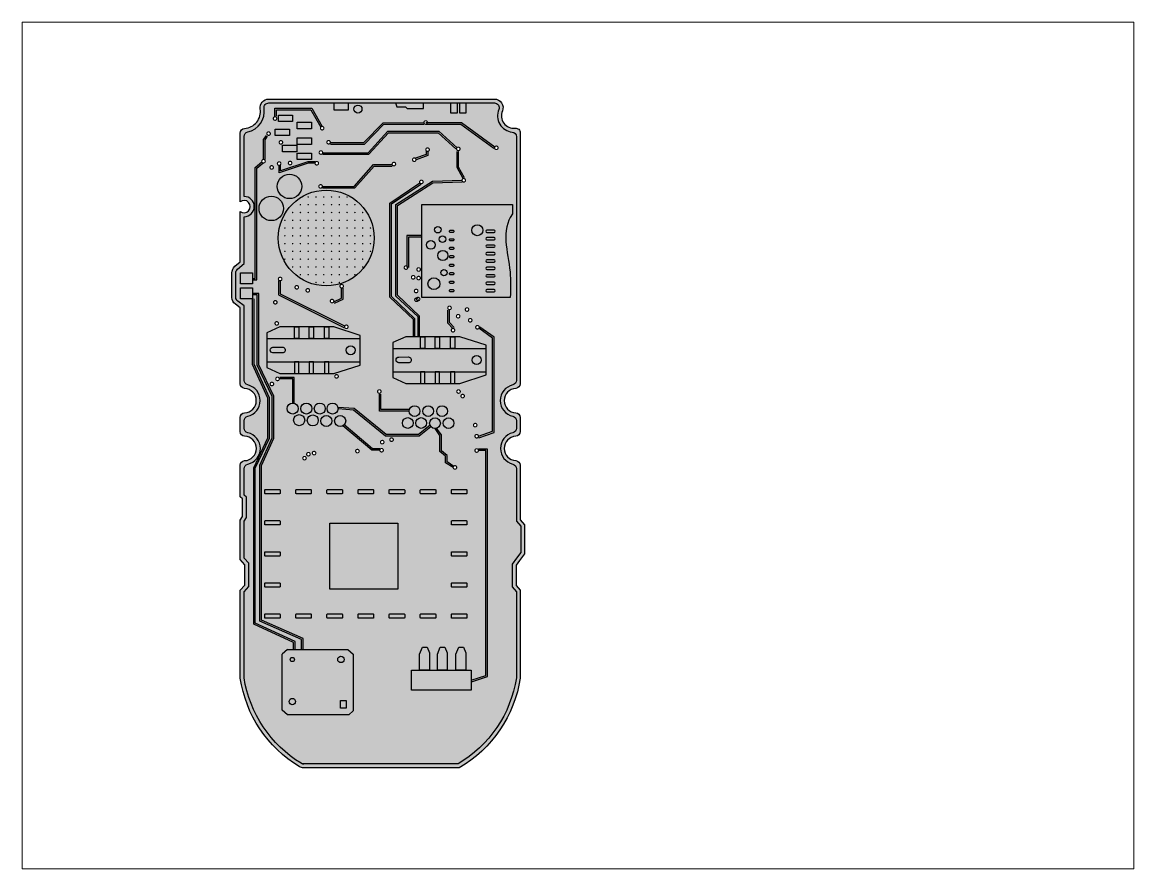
# Paper-space layout 'Layout1' of a CAD drawing. Header units: centimetres. Extents: x 1.05 to 9.45, y 0.8 to 7.2.
# The model-space entities are those that its viewports show. They can reach past a viewport. Long polylines and large blocks are cut down to what shows.
import ezdxf

# ---------------------------------------------------------------- set-up
doc = ezdxf.new("R2010")
doc.units = ezdxf.units.CM
doc.header["$MEASUREMENT"] = 0
for name, color, linetype in [('conexiuni', 44, 'Continuous'), ('contur_placa', 9, 'Continuous'), ('noduri', 80, 'Continuous'), ('pct', 251, 'Continuous'), ('scuturi_metalice', 252, 'Continuous'), ('slot_sd', 253, 'Continuous'), ('slot_sim', 252, 'Continuous')]:
    doc.layers.add(name, color=color, linetype=linetype)
for name, color, linetype, true_color in [('contacte_aurii', 7, 'Continuous', 0x757500), ('cpu', 7, 'Continuous', 0x121212), ('placa_culoare', 7, 'Continuous', 0x1a3300)]:
    doc.layers.add(name, color=color, linetype=linetype, true_color=true_color)

msp = doc.modelspace()

# ---------------------------------------------------------------- hatches: boundary and pattern name
at = {"true_color": 0x727430}
h = msp.add_hatch(color=67, dxfattribs=at)
h.dxf.hatch_style = 1
h.paths.add_polyline_path([(11.249, 9.029, 0.400785), (11.306, 8.969, -0.954964), (11.306, 8.655, 0.400785), (11.249, 8.595), (11.249, 8.414, 0.403798), (11.306, 8.354, -0.964932), (11.306, 8.04, 0.403798), (11.249, 7.98), (11.249, 7.576), (11.28, 7.547), (11.28, 7.323), (11.249, 7.275), (11.249, 6.767), (11.309, 6.702), (11.309, 6.44), (11.249, 6.375), (11.249, 5.244, 0.221534), (12.008, 4.106, 0.137418), (12.065, 4.09), (14.062, 4.09, 0.22661), (14.849, 5.244), (14.849, 6.374), (14.794, 6.436), (14.794, 6.695), (14.838, 6.756), (14.905, 6.841), (14.905, 7.216), (14.849, 7.279), (14.849, 7.98, 0.397776), (14.792, 8.04, -0.945089), (14.792, 8.354, 0.397776), (14.849, 8.414), (14.849, 8.595, 0.400785), (14.791, 8.655, -0.954964), (14.791, 8.969, 0.400785), (14.849, 9.029), (14.849, 12.256, 0.443926), (14.783, 12.316, -0.568503), (14.619, 12.537, 0.535761), (14.517, 12.69), (11.615, 12.69, 0.459419), (11.507, 12.563, -0.4403), (11.305, 12.312, 0.395705), (11.249, 12.252), (11.249, 11.369, -2.087777), (11.249, 11.245), (11.249, 10.597), (11.181, 10.539, 0.21724), (11.143, 10.455), (11.143, 10.139, 0.236617), (11.187, 10.051), (11.249, 10.005)])
h.paths.add_polyline_path([(11.299, 10.03), (11.217, 10.091, -0.236617), (11.193, 10.139), (11.193, 10.455, -0.21724), (11.214, 10.501), (11.299, 10.574), (11.299, 11.177, 1), (11.299, 11.437), (11.299, 12.209, -0.354618), (11.346, 12.267, 0.397955), (11.556, 12.571, -0.459419), (11.615, 12.64), (14.517, 12.64, -0.535761), (14.572, 12.556, 0.502921), (14.745, 12.266, -0.384227), (14.799, 12.206), (14.799, 9.072, -0.349321), (14.752, 9.014, 0.795743), (14.752, 8.61, -0.349321), (14.799, 8.552), (14.799, 8.457, -0.346895), (14.753, 8.399, 0.788698), (14.753, 7.996, -0.346895), (14.799, 7.937), (14.799, 7.26), (14.855, 7.197), (14.855, 6.859), (14.799, 6.787), (14.744, 6.711), (14.744, 6.417), (14.799, 6.355), (14.799, 5.247, -0.223736), (14.049, 4.14), (12.065, 4.14, -0.137418), (12.034, 4.148, -0.220901), (11.299, 5.247), (11.299, 6.355), (11.359, 6.42), (11.359, 6.721), (11.299, 6.787), (11.299, 7.26), (11.33, 7.308), (11.33, 7.569), (11.299, 7.598), (11.299, 7.936, -0.351746), (11.346, 7.995, 0.802822), (11.346, 8.399, -0.351746), (11.299, 8.458), (11.299, 8.552, -0.349321), (11.345, 8.61, 0.795743), (11.345, 9.014, -0.349321), (11.299, 9.072)], flags=16)
at = {"layer": 'contacte_aurii'}
h = msp.add_hatch(color=256, dxfattribs=at)
h.dxf.hatch_style = 1
h.paths.add_polyline_path([(12.64, 12.64), (12.451, 12.64), (12.451, 12.549), (12.64, 12.549)])
h.paths.add_polyline_path([(12.815, 12.561, 1), (12.712, 12.561, 1)])
h.paths.add_polyline_path([(13.605, 12.64), (13.243, 12.64), (13.261, 12.588), (13.372, 12.588), (13.396, 12.569), (13.605, 12.569)])
h.paths.add_polyline_path([(14.036, 12.64), (13.957, 12.64), (13.957, 12.509), (14.036, 12.509)])
h.paths.add_polyline_path([(14.15, 12.64), (14.071, 12.64), (14.071, 12.509), (14.15, 12.509)])
h = msp.add_hatch(color=256, dxfattribs=at)
h.dxf.hatch_style = 1
h.paths.add_polyline_path([(11.74, 12.483), (11.74, 12.4), (11.923, 12.4), (11.923, 12.483)])
h.paths.add_polyline_path([(12.165, 12.308), (12.165, 12.391), (11.982, 12.391), (11.982, 12.308)])
h.paths.add_polyline_path([(11.883, 12.22), (11.883, 12.303), (11.699, 12.303), (11.699, 12.22)])
h.paths.add_polyline_path([(12.165, 12.107), (12.165, 12.19), (11.982, 12.19), (11.982, 12.107)])
h.paths.add_polyline_path([(11.792, 12.095), (11.792, 12.012), (11.976, 12.012), (11.976, 12.095)])
h.paths.add_polyline_path([(12.165, 11.912), (12.165, 11.995), (11.982, 11.995), (11.982, 11.912)])
h = msp.add_hatch(color=256, dxfattribs=at)
h.dxf.hatch_style = 1
h.paths.add_polyline_path([(11.491, 11.283, 1), (11.805, 11.283, 1)])
h.paths.add_polyline_path([(12.04, 11.566, 1), (11.726, 11.566, 1)])
h.paths.add_polyline_path([(11.739, 10.903, 1), (12.972, 10.903, 1)])
h = msp.add_hatch(color=256, dxfattribs=at)
h.dxf.hatch_style = 1
h.paths.add_polyline_path([(11.409, 10.455), (11.253, 10.455), (11.253, 10.313), (11.409, 10.313)])
h.paths.add_polyline_path([(11.409, 10.262), (11.253, 10.262), (11.253, 10.12), (11.409, 10.12)])
at = {"layer": 'contacte_aurii', "true_color": 0x212121}
h = msp.add_hatch(color=250, dxfattribs=at)
h.dxf.hatch_style = 1
h.paths.add_polyline_path([(12.611, 9.46, 1), (12.728, 9.46, 1)])
h.paths.add_polyline_path([(11.67, 9.499, 0.997113), (11.67, 9.426), (11.792, 9.425, 1.00294), (11.792, 9.499)])
h.paths.add_polyline_path([(11.946, 9.16), (11.946, 9.31), (11.592, 9.31), (11.592, 9.236), (11.76, 9.16)])
h.paths.add_polyline_path([(12.134, 9.16), (12.134, 9.31), (12.003, 9.31), (12.003, 9.16)])
h.paths.add_polyline_path([(12.331, 9.16), (12.331, 9.31), (12.192, 9.31), (12.192, 9.16)])
h.paths.add_polyline_path([(12.792, 9.27), (12.792, 9.31), (12.389, 9.31), (12.389, 9.16), (12.454, 9.16)])
h.paths.add_polyline_path([(11.946, 9.61), (11.946, 9.76), (11.76, 9.76), (11.592, 9.684), (11.592, 9.61)])
h.paths.add_polyline_path([(12.134, 9.61), (12.134, 9.76), (12.003, 9.76), (12.003, 9.61)])
h.paths.add_polyline_path([(12.192, 9.61), (12.331, 9.61), (12.331, 9.76), (12.192, 9.76)])
h.paths.add_polyline_path([(12.792, 9.61), (12.792, 9.65), (12.454, 9.76), (12.389, 9.76), (12.389, 9.61)])
at = {"layer": 'contacte_aurii'}
h = msp.add_hatch(color=256, dxfattribs=at)
h.dxf.hatch_style = 1
h.paths.add_polyline_path([(12.003, 9.76), (11.946, 9.76), (11.946, 9.61), (12.003, 9.61)])
h.paths.add_polyline_path([(12.192, 9.76), (12.134, 9.76), (12.134, 9.61), (12.192, 9.61)])
h.paths.add_polyline_path([(12.331, 9.61), (12.389, 9.61), (12.389, 9.76), (12.331, 9.76)])
h.paths.add_polyline_path([(11.946, 9.16), (12.003, 9.16), (12.003, 9.31), (11.946, 9.31)])
h.paths.add_polyline_path([(12.192, 9.31), (12.134, 9.31), (12.134, 9.16), (12.192, 9.16)])
h.paths.add_polyline_path([(12.389, 9.31), (12.331, 9.31), (12.331, 9.16), (12.389, 9.16)])
at = {"layer": 'contacte_aurii', "true_color": 0x212121}
h = msp.add_hatch(color=250, dxfattribs=at)
h.dxf.hatch_style = 1
h.paths.add_polyline_path([(14.23, 9.334, 1), (14.347, 9.334, 1)])
h.paths.add_polyline_path([(13.289, 9.372, 0.997113), (13.289, 9.299), (13.411, 9.298, 1.00294), (13.411, 9.373)])
h.paths.add_polyline_path([(13.565, 9.034), (13.565, 9.184), (13.211, 9.184), (13.211, 9.11), (13.379, 9.034)])
h.paths.add_polyline_path([(13.753, 9.034), (13.753, 9.184), (13.622, 9.184), (13.622, 9.034)])
h.paths.add_polyline_path([(13.95, 9.034), (13.95, 9.184), (13.81, 9.184), (13.81, 9.034)])
h.paths.add_polyline_path([(14.411, 9.144), (14.411, 9.184), (14.007, 9.184), (14.007, 9.034), (14.073, 9.034)])
h.paths.add_polyline_path([(13.565, 9.484), (13.565, 9.634), (13.379, 9.634), (13.211, 9.558), (13.211, 9.484)])
h.paths.add_polyline_path([(13.753, 9.484), (13.753, 9.634), (13.622, 9.634), (13.622, 9.484)])
h.paths.add_polyline_path([(13.81, 9.484), (13.95, 9.484), (13.95, 9.634), (13.81, 9.634)])
h.paths.add_polyline_path([(14.411, 9.484), (14.411, 9.523), (14.073, 9.634), (14.007, 9.634), (14.007, 9.484)])
at = {"layer": 'contacte_aurii'}
h = msp.add_hatch(color=256, dxfattribs=at)
h.dxf.hatch_style = 1
h.paths.add_polyline_path([(13.622, 9.634), (13.565, 9.634), (13.565, 9.484), (13.622, 9.484)])
h.paths.add_polyline_path([(13.81, 9.634), (13.753, 9.634), (13.753, 9.484), (13.81, 9.484)])
h.paths.add_polyline_path([(13.95, 9.484), (14.007, 9.484), (14.007, 9.634), (13.95, 9.634)])
h.paths.add_polyline_path([(13.565, 9.034), (13.622, 9.034), (13.622, 9.184), (13.565, 9.184)])
h.paths.add_polyline_path([(13.81, 9.184), (13.753, 9.184), (13.753, 9.034), (13.81, 9.034)])
h.paths.add_polyline_path([(14.007, 9.184), (13.95, 9.184), (13.95, 9.034), (14.007, 9.034)])
h = msp.add_hatch(color=256, dxfattribs=at)
h.dxf.hatch_style = 1
h.paths.add_polyline_path([(11.853, 8.71, 1), (11.995, 8.71, 1)])
h.paths.add_polyline_path([(11.906, 8.561, 1), (11.764, 8.561, 1)])
h.paths.add_polyline_path([(12.078, 8.561, 1), (11.936, 8.561, 1)])
h.paths.add_polyline_path([(12.172, 8.71, 1), (12.029, 8.71, 1)])
h.paths.add_polyline_path([(12.253, 8.557, 1), (12.111, 8.557, 1)])
h.paths.add_polyline_path([(12.343, 8.71, 1), (12.201, 8.71, 1)])
h.paths.add_polyline_path([(12.284, 8.551, 1), (12.426, 8.551, 1)])
h.paths.add_polyline_path([(12.507, 8.71, 1), (12.365, 8.71, 1)])
h.paths.add_polyline_path([(12.606, 8.551, 1), (12.463, 8.551, 1)])
h.paths.add_polyline_path([(13.56, 8.677, 1), (13.421, 8.677, 1)])
h.paths.add_polyline_path([(13.473, 8.524, 1), (13.334, 8.524, 1)])
h.paths.add_polyline_path([(13.644, 8.524, 1), (13.505, 8.524, 1)])
h.paths.add_polyline_path([(13.822, 8.522, 1), (13.683, 8.522, 1)])
h.paths.add_polyline_path([(13.997, 8.522, 1), (13.858, 8.522, 1)])
h.paths.add_polyline_path([(13.775, 8.677, 1), (13.914, 8.677, 1)])
h.paths.add_polyline_path([(13.735, 8.677, 1), (13.596, 8.677, 1)])
h = msp.add_hatch(color=256, dxfattribs=at)
h.dxf.hatch_style = 1
h.paths.add_polyline_path([(13.683, 5.57), (13.653, 5.642), (13.592, 5.642), (13.555, 5.553), (13.555, 5.346), (13.683, 5.346)])
h.paths.add_polyline_path([(13.911, 5.57), (13.881, 5.642), (13.82, 5.642), (13.783, 5.553), (13.783, 5.346), (13.911, 5.346)])
h.paths.add_polyline_path([(14.15, 5.57), (14.119, 5.642), (14.059, 5.642), (14.022, 5.553), (14.022, 5.346), (14.15, 5.346)])
at = {"layer": 'cpu'}
h = msp.add_hatch(color=256, dxfattribs=at)
h.dxf.hatch_style = 1
h.paths.add_polyline_path([(13.274, 7.238), (12.399, 7.238), (12.399, 6.389), (13.274, 6.389)])
at = {"layer": 'pct'}
h = msp.add_hatch(color=256, dxfattribs=at)
h.dxf.hatch_style = 1
h.paths.add_polyline_path([(12.133, 11.431, 1), (12.113, 11.431, 1)])
h = msp.add_hatch(color=256, dxfattribs=at)
h.dxf.hatch_style = 1
h.paths.add_polyline_path([(12.233, 11.431, 1), (12.213, 11.431, 1)])
h = msp.add_hatch(color=256, dxfattribs=at)
h.dxf.hatch_style = 1
h.paths.add_polyline_path([(12.333, 11.431, 1), (12.313, 11.431, 1)])
h = msp.add_hatch(color=256, dxfattribs=at)
h.dxf.hatch_style = 1
h.paths.add_polyline_path([(12.433, 11.431, 1), (12.413, 11.431, 1)])
h = msp.add_hatch(color=256, dxfattribs=at)
h.dxf.hatch_style = 1
h.paths.add_polyline_path([(12.533, 11.431, 1), (12.513, 11.431, 1)])
h = msp.add_hatch(color=256, dxfattribs=at)
h.dxf.hatch_style = 1
h.paths.add_polyline_path([(12.633, 11.431, 1), (12.613, 11.431, 1)])
h = msp.add_hatch(color=256, dxfattribs=at)
h.dxf.hatch_style = 1
h.paths.add_polyline_path([(12.033, 11.331, 1), (12.013, 11.331, 1)])
h = msp.add_hatch(color=256, dxfattribs=at)
h.dxf.hatch_style = 1
h.paths.add_polyline_path([(12.133, 11.331, 1), (12.113, 11.331, 1)])
h = msp.add_hatch(color=256, dxfattribs=at)
h.dxf.hatch_style = 1
h.paths.add_polyline_path([(12.233, 11.331, 1), (12.213, 11.331, 1)])
h = msp.add_hatch(color=256, dxfattribs=at)
h.dxf.hatch_style = 1
h.paths.add_polyline_path([(12.333, 11.331, 1), (12.313, 11.331, 1)])
h = msp.add_hatch(color=256, dxfattribs=at)
h.dxf.hatch_style = 1
h.paths.add_polyline_path([(12.433, 11.331, 1), (12.413, 11.331, 1)])
h = msp.add_hatch(color=256, dxfattribs=at)
h.dxf.hatch_style = 1
h.paths.add_polyline_path([(12.533, 11.331, 1), (12.513, 11.331, 1)])
h = msp.add_hatch(color=256, dxfattribs=at)
h.dxf.hatch_style = 1
h.paths.add_polyline_path([(12.633, 11.331, 1), (12.613, 11.331, 1)])
h = msp.add_hatch(color=256, dxfattribs=at)
h.dxf.hatch_style = 1
h.paths.add_polyline_path([(12.733, 11.331, 1), (12.713, 11.331, 1)])
h = msp.add_hatch(color=256, dxfattribs=at)
h.dxf.hatch_style = 1
h.paths.add_polyline_path([(11.933, 11.231, 1), (11.913, 11.231, 1)])
h = msp.add_hatch(color=256, dxfattribs=at)
h.dxf.hatch_style = 1
h.paths.add_polyline_path([(12.033, 11.231, 1), (12.013, 11.231, 1)])
h = msp.add_hatch(color=256, dxfattribs=at)
h.dxf.hatch_style = 1
h.paths.add_polyline_path([(12.133, 11.231, 1), (12.113, 11.231, 1)])
h = msp.add_hatch(color=256, dxfattribs=at)
h.dxf.hatch_style = 1
h.paths.add_polyline_path([(12.233, 11.231, 1), (12.213, 11.231, 1)])
h = msp.add_hatch(color=256, dxfattribs=at)
h.dxf.hatch_style = 1
h.paths.add_polyline_path([(12.333, 11.231, 1), (12.313, 11.231, 1)])
h = msp.add_hatch(color=256, dxfattribs=at)
h.dxf.hatch_style = 1
h.paths.add_polyline_path([(12.433, 11.231, 1), (12.413, 11.231, 1)])
h = msp.add_hatch(color=256, dxfattribs=at)
h.dxf.hatch_style = 1
h.paths.add_polyline_path([(12.533, 11.231, 1), (12.513, 11.231, 1)])
h = msp.add_hatch(color=256, dxfattribs=at)
h.dxf.hatch_style = 1
h.paths.add_polyline_path([(12.633, 11.231, 1), (12.613, 11.231, 1)])
h = msp.add_hatch(color=256, dxfattribs=at)
h.dxf.hatch_style = 1
h.paths.add_polyline_path([(12.733, 11.231, 1), (12.713, 11.231, 1)])
h = msp.add_hatch(color=256, dxfattribs=at)
h.dxf.hatch_style = 1
h.paths.add_polyline_path([(12.833, 11.231, 1), (12.813, 11.231, 1)])
h = msp.add_hatch(color=256, dxfattribs=at)
h.dxf.hatch_style = 1
h.paths.add_polyline_path([(11.833, 11.131, 1), (11.813, 11.131, 1)])
h = msp.add_hatch(color=256, dxfattribs=at)
h.dxf.hatch_style = 1
h.paths.add_polyline_path([(11.833, 11.031, 1), (11.813, 11.031, 1)])
h = msp.add_hatch(color=256, dxfattribs=at)
h.dxf.hatch_style = 1
h.paths.add_polyline_path([(11.933, 11.131, 1), (11.913, 11.131, 1)])
h = msp.add_hatch(color=256, dxfattribs=at)
h.dxf.hatch_style = 1
h.paths.add_polyline_path([(11.933, 11.031, 1), (11.913, 11.031, 1)])
h = msp.add_hatch(color=256, dxfattribs=at)
h.dxf.hatch_style = 1
h.paths.add_polyline_path([(12.033, 11.131, 1), (12.013, 11.131, 1)])
h = msp.add_hatch(color=256, dxfattribs=at)
h.dxf.hatch_style = 1
h.paths.add_polyline_path([(12.033, 11.031, 1), (12.013, 11.031, 1)])
h = msp.add_hatch(color=256, dxfattribs=at)
h.dxf.hatch_style = 1
h.paths.add_polyline_path([(12.133, 11.131, 1), (12.113, 11.131, 1)])
h = msp.add_hatch(color=256, dxfattribs=at)
h.dxf.hatch_style = 1
h.paths.add_polyline_path([(12.133, 11.031, 1), (12.113, 11.031, 1)])
h = msp.add_hatch(color=256, dxfattribs=at)
h.dxf.hatch_style = 1
h.paths.add_polyline_path([(12.233, 11.131, 1), (12.213, 11.131, 1)])
h = msp.add_hatch(color=256, dxfattribs=at)
h.dxf.hatch_style = 1
h.paths.add_polyline_path([(12.233, 11.031, 1), (12.213, 11.031, 1)])
h = msp.add_hatch(color=256, dxfattribs=at)
h.dxf.hatch_style = 1
h.paths.add_polyline_path([(12.333, 11.131, 1), (12.313, 11.131, 1)])
h = msp.add_hatch(color=256, dxfattribs=at)
h.dxf.hatch_style = 1
h.paths.add_polyline_path([(12.333, 11.031, 1), (12.313, 11.031, 1)])
h = msp.add_hatch(color=256, dxfattribs=at)
h.dxf.hatch_style = 1
h.paths.add_polyline_path([(12.433, 11.131, 1), (12.413, 11.131, 1)])
h = msp.add_hatch(color=256, dxfattribs=at)
h.dxf.hatch_style = 1
h.paths.add_polyline_path([(12.433, 11.031, 1), (12.413, 11.031, 1)])
h = msp.add_hatch(color=256, dxfattribs=at)
h.dxf.hatch_style = 1
h.paths.add_polyline_path([(12.533, 11.131, 1), (12.513, 11.131, 1)])
h = msp.add_hatch(color=256, dxfattribs=at)
h.dxf.hatch_style = 1
h.paths.add_polyline_path([(12.533, 11.031, 1), (12.513, 11.031, 1)])
h = msp.add_hatch(color=256, dxfattribs=at)
h.dxf.hatch_style = 1
h.paths.add_polyline_path([(12.633, 11.131, 1), (12.613, 11.131, 1)])
h = msp.add_hatch(color=256, dxfattribs=at)
h.dxf.hatch_style = 1
h.paths.add_polyline_path([(12.633, 11.031, 1), (12.613, 11.031, 1)])
h = msp.add_hatch(color=256, dxfattribs=at)
h.dxf.hatch_style = 1
h.paths.add_polyline_path([(12.733, 11.131, 1), (12.713, 11.131, 1)])
h = msp.add_hatch(color=256, dxfattribs=at)
h.dxf.hatch_style = 1
h.paths.add_polyline_path([(12.733, 11.031, 1), (12.713, 11.031, 1)])
h = msp.add_hatch(color=256, dxfattribs=at)
h.dxf.hatch_style = 1
h.paths.add_polyline_path([(12.833, 11.131, 1), (12.813, 11.131, 1)])
h = msp.add_hatch(color=256, dxfattribs=at)
h.dxf.hatch_style = 1
h.paths.add_polyline_path([(12.833, 11.031, 1), (12.813, 11.031, 1)])
h = msp.add_hatch(color=256, dxfattribs=at)
h.dxf.hatch_style = 1
h.paths.add_polyline_path([(12.933, 11.031, 1), (12.913, 11.031, 1)])
h = msp.add_hatch(color=256, dxfattribs=at)
h.dxf.hatch_style = 1
h.paths.add_polyline_path([(11.833, 10.931, 1), (11.813, 10.931, 1)])
h = msp.add_hatch(color=256, dxfattribs=at)
h.dxf.hatch_style = 1
h.paths.add_polyline_path([(11.933, 10.931, 1), (11.913, 10.931, 1)])
h = msp.add_hatch(color=256, dxfattribs=at)
h.dxf.hatch_style = 1
h.paths.add_polyline_path([(12.033, 10.931, 1), (12.013, 10.931, 1)])
h = msp.add_hatch(color=256, dxfattribs=at)
h.dxf.hatch_style = 1
h.paths.add_polyline_path([(12.133, 10.931, 1), (12.113, 10.931, 1)])
h = msp.add_hatch(color=256, dxfattribs=at)
h.dxf.hatch_style = 1
h.paths.add_polyline_path([(12.233, 10.931, 1), (12.213, 10.931, 1)])
h = msp.add_hatch(color=256, dxfattribs=at)
h.dxf.hatch_style = 1
h.paths.add_polyline_path([(12.333, 10.931, 1), (12.313, 10.931, 1)])
h = msp.add_hatch(color=256, dxfattribs=at)
h.dxf.hatch_style = 1
h.paths.add_polyline_path([(12.433, 10.931, 1), (12.413, 10.931, 1)])
h = msp.add_hatch(color=256, dxfattribs=at)
h.dxf.hatch_style = 1
h.paths.add_polyline_path([(12.533, 10.931, 1), (12.513, 10.931, 1)])
h = msp.add_hatch(color=256, dxfattribs=at)
h.dxf.hatch_style = 1
h.paths.add_polyline_path([(12.633, 10.931, 1), (12.613, 10.931, 1)])
h = msp.add_hatch(color=256, dxfattribs=at)
h.dxf.hatch_style = 1
h.paths.add_polyline_path([(12.733, 10.931, 1), (12.713, 10.931, 1)])
h = msp.add_hatch(color=256, dxfattribs=at)
h.dxf.hatch_style = 1
h.paths.add_polyline_path([(12.833, 10.931, 1), (12.813, 10.931, 1)])
h = msp.add_hatch(color=256, dxfattribs=at)
h.dxf.hatch_style = 1
h.paths.add_polyline_path([(12.933, 10.931, 1), (12.913, 10.931, 1)])
h = msp.add_hatch(color=256, dxfattribs=at)
h.dxf.hatch_style = 1
h.paths.add_polyline_path([(11.833, 10.831, 1), (11.813, 10.831, 1)])
h = msp.add_hatch(color=256, dxfattribs=at)
h.dxf.hatch_style = 1
h.paths.add_polyline_path([(11.833, 10.731, 1), (11.813, 10.731, 1)])
h = msp.add_hatch(color=256, dxfattribs=at)
h.dxf.hatch_style = 1
h.paths.add_polyline_path([(11.933, 10.831, 1), (11.913, 10.831, 1)])
h = msp.add_hatch(color=256, dxfattribs=at)
h.dxf.hatch_style = 1
h.paths.add_polyline_path([(11.933, 10.731, 1), (11.913, 10.731, 1)])
h = msp.add_hatch(color=256, dxfattribs=at)
h.dxf.hatch_style = 1
h.paths.add_polyline_path([(12.033, 10.831, 1), (12.013, 10.831, 1)])
h = msp.add_hatch(color=256, dxfattribs=at)
h.dxf.hatch_style = 1
h.paths.add_polyline_path([(12.033, 10.731, 1), (12.013, 10.731, 1)])
h = msp.add_hatch(color=256, dxfattribs=at)
h.dxf.hatch_style = 1
h.paths.add_polyline_path([(12.133, 10.831, 1), (12.113, 10.831, 1)])
h = msp.add_hatch(color=256, dxfattribs=at)
h.dxf.hatch_style = 1
h.paths.add_polyline_path([(12.133, 10.731, 1), (12.113, 10.731, 1)])
h = msp.add_hatch(color=256, dxfattribs=at)
h.dxf.hatch_style = 1
h.paths.add_polyline_path([(12.233, 10.831, 1), (12.213, 10.831, 1)])
h = msp.add_hatch(color=256, dxfattribs=at)
h.dxf.hatch_style = 1
h.paths.add_polyline_path([(12.233, 10.731, 1), (12.213, 10.731, 1)])
h = msp.add_hatch(color=256, dxfattribs=at)
h.dxf.hatch_style = 1
h.paths.add_polyline_path([(12.333, 10.831, 1), (12.313, 10.831, 1)])
h = msp.add_hatch(color=256, dxfattribs=at)
h.dxf.hatch_style = 1
h.paths.add_polyline_path([(12.333, 10.731, 1), (12.313, 10.731, 1)])
h = msp.add_hatch(color=256, dxfattribs=at)
h.dxf.hatch_style = 1
h.paths.add_polyline_path([(12.433, 10.831, 1), (12.413, 10.831, 1)])
h = msp.add_hatch(color=256, dxfattribs=at)
h.dxf.hatch_style = 1
h.paths.add_polyline_path([(12.433, 10.731, 1), (12.413, 10.731, 1)])
h = msp.add_hatch(color=256, dxfattribs=at)
h.dxf.hatch_style = 1
h.paths.add_polyline_path([(12.533, 10.831, 1), (12.513, 10.831, 1)])
h = msp.add_hatch(color=256, dxfattribs=at)
h.dxf.hatch_style = 1
h.paths.add_polyline_path([(12.533, 10.731, 1), (12.513, 10.731, 1)])
h = msp.add_hatch(color=256, dxfattribs=at)
h.dxf.hatch_style = 1
h.paths.add_polyline_path([(12.633, 10.831, 1), (12.613, 10.831, 1)])
h = msp.add_hatch(color=256, dxfattribs=at)
h.dxf.hatch_style = 1
h.paths.add_polyline_path([(12.633, 10.731, 1), (12.613, 10.731, 1)])
h = msp.add_hatch(color=256, dxfattribs=at)
h.dxf.hatch_style = 1
h.paths.add_polyline_path([(12.733, 10.831, 1), (12.713, 10.831, 1)])
h = msp.add_hatch(color=256, dxfattribs=at)
h.dxf.hatch_style = 1
h.paths.add_polyline_path([(12.733, 10.731, 1), (12.713, 10.731, 1)])
h = msp.add_hatch(color=256, dxfattribs=at)
h.dxf.hatch_style = 1
h.paths.add_polyline_path([(12.833, 10.831, 1), (12.813, 10.831, 1)])
h = msp.add_hatch(color=256, dxfattribs=at)
h.dxf.hatch_style = 1
h.paths.add_polyline_path([(12.833, 10.731, 1), (12.813, 10.731, 1)])
h = msp.add_hatch(color=256, dxfattribs=at)
h.dxf.hatch_style = 1
h.paths.add_polyline_path([(12.933, 10.831, 1), (12.913, 10.831, 1)])
h = msp.add_hatch(color=256, dxfattribs=at)
h.dxf.hatch_style = 1
h.paths.add_polyline_path([(12.933, 10.731, 1), (12.913, 10.731, 1)])
h = msp.add_hatch(color=256, dxfattribs=at)
h.dxf.hatch_style = 1
h.paths.add_polyline_path([(11.833, 10.631, 1), (11.813, 10.631, 1)])
h = msp.add_hatch(color=256, dxfattribs=at)
h.dxf.hatch_style = 1
h.paths.add_polyline_path([(11.933, 10.631, 1), (11.913, 10.631, 1)])
h = msp.add_hatch(color=256, dxfattribs=at)
h.dxf.hatch_style = 1
h.paths.add_polyline_path([(12.033, 10.631, 1), (12.013, 10.631, 1)])
h = msp.add_hatch(color=256, dxfattribs=at)
h.dxf.hatch_style = 1
h.paths.add_polyline_path([(12.133, 10.631, 1), (12.113, 10.631, 1)])
h = msp.add_hatch(color=256, dxfattribs=at)
h.dxf.hatch_style = 1
h.paths.add_polyline_path([(12.233, 10.631, 1), (12.213, 10.631, 1)])
h = msp.add_hatch(color=256, dxfattribs=at)
h.dxf.hatch_style = 1
h.paths.add_polyline_path([(12.333, 10.631, 1), (12.313, 10.631, 1)])
h = msp.add_hatch(color=256, dxfattribs=at)
h.dxf.hatch_style = 1
h.paths.add_polyline_path([(12.433, 10.631, 1), (12.413, 10.631, 1)])
h = msp.add_hatch(color=256, dxfattribs=at)
h.dxf.hatch_style = 1
h.paths.add_polyline_path([(12.533, 10.631, 1), (12.513, 10.631, 1)])
h = msp.add_hatch(color=256, dxfattribs=at)
h.dxf.hatch_style = 1
h.paths.add_polyline_path([(12.633, 10.631, 1), (12.613, 10.631, 1)])
h = msp.add_hatch(color=256, dxfattribs=at)
h.dxf.hatch_style = 1
h.paths.add_polyline_path([(12.733, 10.631, 1), (12.713, 10.631, 1)])
h = msp.add_hatch(color=256, dxfattribs=at)
h.dxf.hatch_style = 1
h.paths.add_polyline_path([(12.833, 10.631, 1), (12.813, 10.631, 1)])
h = msp.add_hatch(color=256, dxfattribs=at)
h.dxf.hatch_style = 1
h.paths.add_polyline_path([(11.933, 10.531, 1), (11.913, 10.531, 1)])
h = msp.add_hatch(color=256, dxfattribs=at)
h.dxf.hatch_style = 1
h.paths.add_polyline_path([(12.033, 10.531, 1), (12.013, 10.531, 1)])
h = msp.add_hatch(color=256, dxfattribs=at)
h.dxf.hatch_style = 1
h.paths.add_polyline_path([(12.033, 10.431, 1), (12.013, 10.431, 1)])
h = msp.add_hatch(color=256, dxfattribs=at)
h.dxf.hatch_style = 1
h.paths.add_polyline_path([(12.133, 10.531, 1), (12.113, 10.531, 1)])
h = msp.add_hatch(color=256, dxfattribs=at)
h.dxf.hatch_style = 1
h.paths.add_polyline_path([(12.133, 10.431, 1), (12.113, 10.431, 1)])
h = msp.add_hatch(color=256, dxfattribs=at)
h.dxf.hatch_style = 1
h.paths.add_polyline_path([(12.233, 10.531, 1), (12.213, 10.531, 1)])
h = msp.add_hatch(color=256, dxfattribs=at)
h.dxf.hatch_style = 1
h.paths.add_polyline_path([(12.233, 10.431, 1), (12.213, 10.431, 1)])
h = msp.add_hatch(color=256, dxfattribs=at)
h.dxf.hatch_style = 1
h.paths.add_polyline_path([(12.333, 10.531, 1), (12.313, 10.531, 1)])
h = msp.add_hatch(color=256, dxfattribs=at)
h.dxf.hatch_style = 1
h.paths.add_polyline_path([(12.333, 10.431, 1), (12.313, 10.431, 1)])
h = msp.add_hatch(color=256, dxfattribs=at)
h.dxf.hatch_style = 1
h.paths.add_polyline_path([(12.433, 10.531, 1), (12.413, 10.531, 1)])
h = msp.add_hatch(color=256, dxfattribs=at)
h.dxf.hatch_style = 1
h.paths.add_polyline_path([(12.433, 10.431, 1), (12.413, 10.431, 1)])
h = msp.add_hatch(color=256, dxfattribs=at)
h.dxf.hatch_style = 1
h.paths.add_polyline_path([(12.533, 10.531, 1), (12.513, 10.531, 1)])
h = msp.add_hatch(color=256, dxfattribs=at)
h.dxf.hatch_style = 1
h.paths.add_polyline_path([(12.533, 10.431, 1), (12.513, 10.431, 1)])
h = msp.add_hatch(color=256, dxfattribs=at)
h.dxf.hatch_style = 1
h.paths.add_polyline_path([(12.633, 10.531, 1), (12.613, 10.531, 1)])
h = msp.add_hatch(color=256, dxfattribs=at)
h.dxf.hatch_style = 1
h.paths.add_polyline_path([(12.633, 10.431, 1), (12.613, 10.431, 1)])
h = msp.add_hatch(color=256, dxfattribs=at)
h.dxf.hatch_style = 1
h.paths.add_polyline_path([(12.733, 10.531, 1), (12.713, 10.531, 1)])
h = msp.add_hatch(color=256, dxfattribs=at)
h.dxf.hatch_style = 1
h.paths.add_polyline_path([(12.733, 10.431, 1), (12.713, 10.431, 1)])
h = msp.add_hatch(color=256, dxfattribs=at)
h.dxf.hatch_style = 1
h.paths.add_polyline_path([(12.833, 10.531, 1), (12.813, 10.531, 1)])
h = msp.add_hatch(color=256, dxfattribs=at)
h.dxf.hatch_style = 1
h.paths.add_polyline_path([(12.233, 10.331, 1), (12.213, 10.331, 1)])
h = msp.add_hatch(color=256, dxfattribs=at)
h.dxf.hatch_style = 1
h.paths.add_polyline_path([(12.333, 10.331, 1), (12.313, 10.331, 1)])
h = msp.add_hatch(color=256, dxfattribs=at)
h.dxf.hatch_style = 1
h.paths.add_polyline_path([(12.433, 10.331, 1), (12.413, 10.331, 1)])
h = msp.add_hatch(color=256, dxfattribs=at)
h.dxf.hatch_style = 1
h.paths.add_polyline_path([(12.533, 10.331, 1), (12.513, 10.331, 1)])
at = {"layer": 'placa_culoare'}
h = msp.add_hatch(color=256, dxfattribs=at)
h.dxf.hatch_style = 1
h.paths.add_polyline_path([(14.572, 12.556, 0.535761), (14.517, 12.64), (14.15, 12.64), (14.15, 12.509), (14.071, 12.509), (14.071, 12.64), (14.036, 12.64), (14.036, 12.509), (13.957, 12.509), (13.957, 12.64), (13.605, 12.64), (13.605, 12.569), (13.396, 12.569), (13.372, 12.588), (13.261, 12.588), (13.243, 12.64), (12.64, 12.64), (12.64, 12.549), (12.451, 12.549), (12.451, 12.64), (11.615, 12.64, 0.459419), (11.556, 12.571, -0.397955), (11.346, 12.267, 0.354618), (11.299, 12.209), (11.299, 11.437, -1), (11.299, 11.177), (11.299, 10.574), (11.214, 10.501, 0.21724), (11.193, 10.455), (11.193, 10.139, 0.236617), (11.217, 10.091), (11.299, 10.03), (11.299, 9.072, 0.349321), (11.345, 9.014, -0.795743), (11.345, 8.61, 0.349321), (11.299, 8.552), (11.299, 8.458, 0.351746), (11.346, 8.399, -0.802822), (11.346, 7.995, 0.351746), (11.299, 7.936), (11.299, 7.598), (11.33, 7.569), (11.33, 7.308), (11.299, 7.26), (11.299, 6.787), (11.359, 6.721), (11.359, 6.42), (11.299, 6.355), (11.299, 5.247, 0.220901), (12.034, 4.148, 0.137418), (12.065, 4.14), (14.049, 4.14, 0.223736), (14.799, 5.247), (14.799, 6.355), (14.744, 6.417), (14.744, 6.711), (14.799, 6.787), (14.855, 6.859), (14.855, 7.197), (14.799, 7.26), (14.799, 7.937, 0.346895), (14.753, 7.996, -0.788698), (14.753, 8.399, 0.346895), (14.799, 8.457), (14.799, 8.552, 0.349321), (14.752, 8.61, -0.795743), (14.752, 9.014, 0.349321), (14.799, 9.072), (14.799, 12.206, 0.384227), (14.745, 12.266, -0.502921)])
h.paths.add_polyline_path([(12.712, 12.561, -1), (12.815, 12.561, -1)], flags=16)
h.paths.add_polyline_path([(12.963, 11.848), (13.203, 11.848, -0.066436), (13.202, 11.854, -1), (13.247, 11.854, -0.875405), (13.203, 11.848), (12.963, 11.848), (12.714, 11.567), (12.305, 11.567, -1), (12.26, 11.567, -1), (12.305, 11.567), (12.714, 11.567)], flags=16)
h.paths.add_polyline_path([(12.408, 12.134, -1), (12.363, 12.134, -1)], flags=16)
h.paths.add_polyline_path([(12.325, 12.315, -1), (12.28, 12.315, -1)], flags=16)
h.paths.add_polyline_path([(13.611, 12.388, -1), (13.656, 12.388), (14.092, 12.388), (14.523, 12.077, -0.727398), (14.564, 12.063, -1), (14.519, 12.063, -0.15781), (14.523, 12.077), (14.092, 12.388), (13.656, 12.388, -1)], flags=16)
h.paths.add_polyline_path([(13.509, 11.91, -1), (13.464, 11.91, -1)], flags=16)
h.paths.add_polyline_path([(12.309, 12.002, -1), (12.264, 12.002, -1)], flags=16)
h.paths.add_polyline_path([(12.165, 12.391), (12.165, 12.308), (11.982, 12.308), (11.982, 12.391)], flags=16)
h.paths.add_polyline_path([(13.68, 12.039, -1), (13.635, 12.039, -1)], flags=16)
h.paths.add_polyline_path([(12.165, 12.19), (12.165, 12.107), (11.982, 12.107), (11.982, 12.19)], flags=16)
h.paths.add_polyline_path([(12.256, 11.864, -1), (12.211, 11.864), (12.122, 11.864), (11.749, 11.74), (11.749, 11.838, -0.414214), (11.727, 11.86, -1), (11.772, 11.86, -0.414214), (11.749, 11.838), (11.749, 11.74), (12.122, 11.864), (12.211, 11.864, -1)], flags=16)
h.paths.add_polyline_path([(12.165, 11.995), (12.165, 11.912), (11.982, 11.912), (11.982, 11.995)], flags=16)
h.paths.add_polyline_path([(13.6, 11.624, -0.741611), (13.559, 11.611), (13.172, 11.353), (13.172, 10.141), (13.475, 9.855), (13.475, 9.634), (14.073, 9.634), (14.411, 9.523), (14.411, 9.484), (14.411, 9.184), (14.411, 9.144), (14.073, 9.034), (13.379, 9.034), (13.211, 9.11), (13.211, 9.184), (13.211, 9.484), (13.211, 9.558), (13.379, 9.634), (13.475, 9.634), (13.475, 9.855), (13.172, 10.141), (13.172, 11.353), (13.559, 11.611, -0.148362), (13.555, 11.624, -1)], flags=16)
h.paths.add_polyline_path([(12.972, 10.903, -1), (11.739, 10.903, -1)], flags=16)
h.paths.add_polyline_path([(11.923, 12.4), (11.74, 12.4), (11.74, 12.483), (11.923, 12.483)], flags=16)
h.paths.add_polyline_path([(11.976, 12.095), (11.976, 12.012), (11.792, 12.012), (11.792, 12.095)], flags=16)
h.paths.add_polyline_path([(11.883, 12.303), (11.883, 12.22), (11.699, 12.22), (11.699, 12.303)], flags=16)
h.paths.add_polyline_path([(14.075, 12.049, -1), (14.03, 12.049, -1)], flags=16)
h.paths.add_polyline_path([(11.913, 11.867, -1), (11.868, 11.867, -1)], flags=16)
h.paths.add_polyline_path([(11.795, 12.133, -1), (11.75, 12.133, -1)], flags=16)
h.paths.add_polyline_path([(12.04, 11.566, -1), (11.726, 11.566, -1)], flags=16)
h.paths.add_polyline_path([(11.719, 12.439, -1), (11.674, 12.439, -1)], flags=16)
h.paths.add_polyline_path([(13.582, 11.334), (14.747, 11.334), (14.747, 11.213), (14.72, 11.168), (14.702, 11.132), (14.687, 11.089), (14.675, 11.045), (14.668, 11), (14.664, 10.954), (14.663, 10.907), (14.665, 10.859), (14.669, 10.811), (14.675, 10.762), (14.681, 10.713), (14.689, 10.664), (14.697, 10.615), (14.704, 10.566), (14.711, 10.517), (14.717, 10.468), (14.72, 10.435), (14.724, 10.372), (14.725, 10.324), (14.725, 10.277), (14.723, 10.23), (14.722, 10.184), (14.72, 10.137), (13.582, 10.137), (13.582, 10.934), (13.392, 10.934), (13.392, 10.541, -0.245725), (13.402, 10.522, -1), (13.357, 10.522, -0.605491), (13.392, 10.541), (13.392, 10.934), (13.582, 10.934)], flags=16)
h.paths.add_polyline_path([(11.637, 12.245, -1), (11.592, 12.245, -1)], flags=16)
h.paths.add_polyline_path([(14.145, 11.645, -1), (14.1, 11.645, -1)], flags=16)
h.paths.add_polyline_path([(11.676, 11.811, -1), (11.631, 11.811, -1)], flags=16)
h.paths.add_polyline_path([(11.571, 11.89, -1), (11.526, 11.89, -1)], flags=16)
h.paths.add_polyline_path([(11.805, 11.283, -1), (11.491, 11.283, -1)], flags=16)
h.paths.add_polyline_path([(13.83, 11.01, -1), (13.746, 11.01, -1)], flags=16)
h.paths.add_polyline_path([(13.755, 10.814, -1), (13.643, 10.814, -1)], flags=16)
h.paths.add_polyline_path([(13.951, 11.003), (13.983, 11.003, -0.414214), (13.995, 10.991), (13.995, 10.987, -0.414214), (13.983, 10.975), (13.951, 10.975, -0.414214), (13.939, 10.987), (13.939, 10.991, -0.414214)], flags=16)
h.paths.add_polyline_path([(13.891, 10.889, -1), (13.807, 10.889, -1)], flags=16)
h.paths.add_polyline_path([(13.951, 10.894), (13.983, 10.894, -0.414214), (13.995, 10.882), (13.995, 10.878, -0.414214), (13.983, 10.866), (13.951, 10.866, -0.414214), (13.939, 10.878), (13.939, 10.882, -0.414214)], flags=16)
h.paths.add_polyline_path([(14.367, 11.003, -1), (14.225, 11.003, -1)], flags=16)
h.paths.add_polyline_path([(13.919, 10.678, -1), (13.788, 10.678, -1)], flags=16)
h.paths.add_polyline_path([(13.951, 10.785), (13.983, 10.785, -0.414214), (13.995, 10.773), (13.995, 10.769, -0.414214), (13.983, 10.757), (13.951, 10.757, -0.414214), (13.939, 10.769), (13.939, 10.773, -0.414214)], flags=16)
h.paths.add_polyline_path([(13.565, 10.498, -1), (13.52, 10.498, -1)], flags=16)
h.paths.add_polyline_path([(13.951, 10.676), (13.983, 10.676, -0.414214), (13.995, 10.664), (13.995, 10.66, -0.414214), (13.983, 10.647), (13.951, 10.647, -0.414214), (13.939, 10.66), (13.939, 10.664, -0.414214)], flags=16)
h.paths.add_polyline_path([(14.42, 11.003), (14.512, 11.003, -1), (14.512, 10.975), (14.42, 10.975, -1)], flags=0)
h.paths.add_polyline_path([(13.495, 10.398, -1), (13.45, 10.398, -1)], flags=16)
h.paths.add_polyline_path([(13.565, 10.388, -1), (13.52, 10.388, -1)], flags=16)
h.paths.add_polyline_path([(13.951, 10.567), (13.983, 10.567, -0.414214), (13.995, 10.555), (13.995, 10.551, -0.414214), (13.983, 10.538), (13.951, 10.538, -0.414214), (13.939, 10.551), (13.939, 10.555, -0.414214)], flags=16)
h.paths.add_polyline_path([(14.42, 10.908), (14.512, 10.908, -1), (14.512, 10.879), (14.42, 10.879, -1)], flags=0)
h.paths.add_polyline_path([(13.907, 10.458, -1), (13.828, 10.458, -1)], flags=16)
h.paths.add_polyline_path([(12.576, 10.283, -0.426497), (12.553, 10.26), (12.553, 10.13), (12.449, 10.082, -0.788845), (12.407, 10.092, -1), (12.452, 10.092, -0.11804), (12.449, 10.082), (12.553, 10.13), (12.553, 10.26, -0.402035), (12.531, 10.283, -1)], flags=16)
h.paths.add_polyline_path([(13.815, 10.315, -1), (13.662, 10.315, -1)], flags=16)
h.paths.add_polyline_path([(14.42, 10.812), (14.512, 10.812, -1), (14.512, 10.784), (14.42, 10.784, -1)], flags=0)
h.paths.add_polyline_path([(13.951, 10.458), (13.983, 10.458, -0.414214), (13.995, 10.446), (13.995, 10.442, -0.414214), (13.983, 10.429), (13.951, 10.429, -0.414214), (13.939, 10.442), (13.939, 10.446, -0.414214)], flags=16)
h.paths.add_polyline_path([(13.533, 10.222, -1), (13.488, 10.222, -1)], flags=16)
h.paths.add_polyline_path([(14.42, 10.717), (14.512, 10.717, -1), (14.512, 10.688), (14.42, 10.688, -1)], flags=0)
h.paths.add_polyline_path([(13.951, 10.349), (13.983, 10.349, -0.414214), (13.995, 10.337), (13.995, 10.333, -0.414214), (13.983, 10.32), (13.951, 10.32, -0.414214), (13.939, 10.333), (13.939, 10.337, -0.414214)], flags=16)
h.paths.add_polyline_path([(12.14, 10.23, -1), (12.095, 10.23, -1)], flags=16)
h.paths.add_polyline_path([(14.42, 10.622), (14.512, 10.622, -1), (14.512, 10.593), (14.42, 10.593, -1)], flags=0)
h.paths.add_polyline_path([(11.998, 10.269, -1), (11.953, 10.269, -1)], flags=16)
h.paths.add_polyline_path([(11.785, 10.376, -1), (11.74, 10.376, -1)], flags=16)
h.paths.add_polyline_path([(13.558, 10.118, -0.451416), (13.532, 10.096, -0.7187), (13.492, 10.109, -0.451416), (13.517, 10.132, -0.7187)], flags=16)
h.paths.add_polyline_path([(14.42, 10.526), (14.512, 10.526, -1), (14.512, 10.498), (14.42, 10.498, -1)], flags=0)
h.paths.add_polyline_path([(13.951, 10.24), (13.983, 10.24, -0.414214), (13.995, 10.228), (13.995, 10.224, -0.414214), (13.983, 10.211), (13.951, 10.211, -0.414214), (13.939, 10.224), (13.939, 10.228, -0.414214)], flags=16)
h.paths.add_polyline_path([(14.42, 10.431), (14.512, 10.431, -1), (14.512, 10.402), (14.42, 10.402, -1)], flags=0)
h.paths.add_polyline_path([(11.409, 10.455), (11.409, 10.313), (11.253, 10.313), (11.253, 10.455)], flags=16)
h.paths.add_polyline_path([(14.42, 10.335), (14.512, 10.335, -1), (14.512, 10.307), (14.42, 10.307, -1)], flags=0)
h.paths.add_polyline_path([(13.962, 10.004, -1), (13.917, 10.004, -1)], flags=16)
h.paths.add_polyline_path([(11.723, 10.076, -1), (11.678, 10.076, -1)], flags=16)
h.paths.add_polyline_path([(14.42, 10.24), (14.512, 10.24, -1), (14.512, 10.211), (14.42, 10.211, -1)], flags=0)
h.paths.add_polyline_path([(11.409, 10.262), (11.409, 10.12), (11.253, 10.12), (11.253, 10.262)], flags=16)
h.paths.add_polyline_path([(12.636, 9.761, -1), (12.591, 9.761, -1)], flags=16)
h.paths.add_polyline_path([(12.454, 9.76), (12.792, 9.65), (12.792, 9.61), (12.792, 9.31), (12.792, 9.27), (12.454, 9.16), (11.76, 9.16), (11.592, 9.236), (11.592, 9.31), (11.592, 9.61), (11.592, 9.684), (11.76, 9.76)], flags=16)
h.paths.add_polyline_path([(14.187, 9.983, -1), (14.142, 9.983, -1)], flags=16)
h.paths.add_polyline_path([(12.389, 9.76), (12.389, 9.61), (12.331, 9.61), (11.946, 9.61), (11.946, 9.76), (12.003, 9.76), (12.003, 9.61), (12.134, 9.61), (12.134, 9.76), (12.192, 9.76), (12.192, 9.61), (12.331, 9.61), (12.331, 9.76)], flags=0)
h.paths.add_polyline_path([(14.073, 9.897, -1), (14.028, 9.897, -1)], flags=16)
h.paths.add_polyline_path([(14.228, 9.845, -1), (14.183, 9.845, -1)], flags=16)
h.paths.add_polyline_path([(13.565, 9.634), (13.622, 9.634), (13.622, 9.484), (13.753, 9.484), (13.753, 9.634), (13.81, 9.634), (13.81, 9.484), (13.95, 9.484), (13.95, 9.634), (14.007, 9.634), (14.007, 9.484), (13.95, 9.484), (13.565, 9.484)], flags=0)
h.paths.add_polyline_path([(11.741, 9.805, -1), (11.696, 9.805, -1)], flags=16)
h.paths.add_polyline_path([(14.007, 9.717, -1), (13.962, 9.717, -1)], flags=16)
h.paths.add_polyline_path([(12.728, 9.46, -1), (12.611, 9.46, -1)], flags=0)
h.paths.add_polyline_path([(14.321, 9.755, -0.158171), (14.317, 9.742), (14.492, 9.615), (14.492, 8.418), (14.311, 8.354, -1), (14.266, 8.354, -1), (14.311, 8.354), (14.492, 8.418), (14.492, 9.615), (14.317, 9.742, -0.726861), (14.276, 9.755, -1)], flags=16)
h.paths.add_polyline_path([(13.289, 9.372), (13.411, 9.373, -1.00294), (13.411, 9.298), (13.289, 9.299, -0.997113)], flags=0)
h.paths.add_polyline_path([(12.389, 9.31), (12.389, 9.16), (12.331, 9.16), (12.331, 9.31), (12.192, 9.31), (12.192, 9.16), (12.134, 9.16), (12.134, 9.31), (12.003, 9.31), (12.003, 9.16), (11.946, 9.16), (11.946, 9.31), (12.003, 9.31)], flags=0)
h.paths.add_polyline_path([(11.792, 9.425), (11.67, 9.426, -0.997113), (11.67, 9.499), (11.792, 9.499, -1.00294)], flags=0)
h.paths.add_polyline_path([(14.007, 9.184), (14.007, 9.034), (13.95, 9.034), (13.95, 9.184), (13.81, 9.184), (13.81, 9.034), (13.753, 9.034), (13.753, 9.184), (13.622, 9.184), (13.622, 9.034), (13.565, 9.034), (13.565, 9.184), (13.622, 9.184)], flags=0)
h.paths.add_polyline_path([(12.51, 9.124, -1), (12.465, 9.124, -1)], flags=16)
h.paths.add_polyline_path([(14.347, 9.334, -1), (14.23, 9.334, -1)], flags=0)
h.paths.add_polyline_path([(11.995, 8.71, -1), (11.853, 8.71, -1)], flags=16)
h.paths.add_polyline_path([(13.06, 8.929, -1), (13.015, 8.929, -1)], flags=16)
h.paths.add_polyline_path([(11.751, 9.091, -1), (11.706, 9.091, -1)], flags=16)
h.paths.add_polyline_path([(11.679, 9.026, -1), (11.634, 9.026, -1)], flags=16)
h.paths.add_polyline_path([(14.078, 8.929, -1), (14.033, 8.929, -1)], flags=16)
h.paths.add_polyline_path([(12.507, 8.71, -1), (12.365, 8.71, -1)], flags=16)
h.paths.add_polyline_path([(12.343, 8.71, -1), (12.201, 8.71, -1)], flags=16)
h.paths.add_polyline_path([(13.56, 8.677, -1), (13.421, 8.677, -1)], flags=16)
h.paths.add_polyline_path([(14.131, 8.871, -1), (14.086, 8.871, -1)], flags=16)
h.paths.add_polyline_path([(12.172, 8.71, -1), (12.029, 8.71, -1)], flags=16)
h.paths.add_polyline_path([(13.735, 8.677, -1), (13.596, 8.677, -1)], flags=16)
h.paths.add_polyline_path([(13.914, 8.677, -1), (13.775, 8.677, -1)], flags=16)
h.paths.add_polyline_path([(12.606, 8.551, -1), (12.463, 8.551, -1)], flags=16)
h.paths.add_polyline_path([(12.426, 8.551, -1), (12.284, 8.551, -1)], flags=16)
h.paths.add_polyline_path([(13.473, 8.524, -1), (13.334, 8.524, -1)], flags=16)
h.paths.add_polyline_path([(12.253, 8.557, -1), (12.111, 8.557, -1)], flags=16)
h.paths.add_polyline_path([(13.644, 8.524, -1), (13.505, 8.524, -1)], flags=16)
h.paths.add_polyline_path([(12.078, 8.561, -1), (11.936, 8.561, -1)], flags=16)
h.paths.add_polyline_path([(13.822, 8.522, -1), (13.683, 8.522, -1)], flags=16)
h.paths.add_polyline_path([(13.997, 8.522, -1), (13.858, 8.522, -1)], flags=16)
h.paths.add_polyline_path([(13.217, 8.31, -1), (13.172, 8.31, -1)], flags=16)
h.paths.add_polyline_path([(14.292, 8.497, -1), (14.247, 8.497, -1)], flags=16)
h.paths.add_polyline_path([(13.097, 8.278, -1), (13.052, 8.278, -1)], flags=16)
h.paths.add_polyline_path([(13.089, 8.174, -1), (13.044, 8.174, -1)], flags=16)
h.paths.add_polyline_path([(12.778, 8.163, -1), (12.733, 8.163, -1)], flags=16)
h.paths.add_polyline_path([(12.221, 8.137, -1), (12.176, 8.137, -1)], flags=16)
h.paths.add_polyline_path([(12.148, 8.123, -1), (12.103, 8.123, -1)], flags=16)
h.paths.add_polyline_path([(12.098, 8.072, -1), (12.053, 8.072, -1)], flags=16)
h.paths.add_polyline_path([(14.311, 8.17, -1), (14.266, 8.17, -1)], flags=16)
h.paths.add_polyline_path([(14.032, 7.953, -1), (13.987, 7.953, -1)], flags=16)
h.paths.add_polyline_path([(12.954, 7.669, -0.414214), (12.963, 7.66), (12.963, 7.622, -0.414214), (12.954, 7.613), (12.773, 7.613, -0.414214), (12.764, 7.622), (12.764, 7.66, -0.414214), (12.773, 7.669)], flags=16)
h.paths.add_polyline_path([(13.173, 7.669), (13.354, 7.669, -0.414214), (13.363, 7.66), (13.363, 7.622, -0.414214), (13.354, 7.613), (13.173, 7.613, -0.414214), (13.164, 7.622), (13.164, 7.66, -0.414214)], flags=16)
h.paths.add_polyline_path([(12.554, 7.669, -0.414214), (12.563, 7.66), (12.563, 7.622, -0.414214), (12.554, 7.613), (12.373, 7.613, -0.414214), (12.364, 7.622), (12.364, 7.66, -0.414214), (12.373, 7.669)], flags=16)
h.paths.add_polyline_path([(13.573, 7.669), (13.754, 7.669, -0.414214), (13.763, 7.66), (13.763, 7.622, -0.414214), (13.754, 7.613), (13.573, 7.613, -0.414214), (13.564, 7.622), (13.564, 7.66, -0.414214)], flags=16)
h.paths.add_polyline_path([(12.154, 7.669, -0.414214), (12.163, 7.66), (12.163, 7.622, -0.414214), (12.154, 7.613), (11.973, 7.613, -0.414214), (11.964, 7.622), (11.964, 7.66, -0.414214), (11.973, 7.669)], flags=16)
h.paths.add_polyline_path([(13.973, 7.669), (14.154, 7.669, -0.414214), (14.163, 7.66), (14.163, 7.622, -0.414214), (14.154, 7.613), (13.973, 7.613, -0.414214), (13.964, 7.622), (13.964, 7.66, -0.414214)], flags=16)
h.paths.add_polyline_path([(11.754, 7.669, -0.414214), (11.763, 7.66), (11.763, 7.622, -0.414214), (11.754, 7.613), (11.573, 7.613, -0.414214), (11.564, 7.622), (11.564, 7.66, -0.414214), (11.573, 7.669)], flags=16)
h.paths.add_polyline_path([(13.274, 7.238), (13.274, 6.389), (12.399, 6.389), (12.399, 7.238)], flags=16)
h.paths.add_polyline_path([(13.973, 7.269), (14.154, 7.269, -0.414214), (14.163, 7.26), (14.163, 7.222, -0.414214), (14.154, 7.213), (13.973, 7.213, -0.414214), (13.964, 7.222), (13.964, 7.26, -0.414214)], flags=16)
h.paths.add_polyline_path([(11.754, 7.269, -0.414214), (11.763, 7.26), (11.763, 7.222, -0.414214), (11.754, 7.213), (11.573, 7.213, -0.414214), (11.564, 7.222), (11.564, 7.26, -0.414214), (11.573, 7.269)], flags=16)
h.paths.add_polyline_path([(13.973, 6.869), (14.154, 6.869, -0.414214), (14.163, 6.86), (14.163, 6.822, -0.414214), (14.154, 6.813), (13.973, 6.813, -0.414214), (13.964, 6.822), (13.964, 6.86, -0.414214)], flags=16)
h.paths.add_polyline_path([(11.754, 6.869, -0.414214), (11.763, 6.86), (11.763, 6.822, -0.414214), (11.754, 6.813), (11.573, 6.813, -0.414214), (11.564, 6.822), (11.564, 6.86, -0.414214), (11.573, 6.869)], flags=16)
h.paths.add_polyline_path([(13.973, 6.469), (14.154, 6.469, -0.414214), (14.163, 6.46), (14.163, 6.422, -0.414214), (14.154, 6.413), (13.973, 6.413, -0.414214), (13.964, 6.422), (13.964, 6.46, -0.414214)], flags=16)
h.paths.add_polyline_path([(11.754, 6.469, -0.414214), (11.763, 6.46), (11.763, 6.422, -0.414214), (11.754, 6.413), (11.573, 6.413, -0.414214), (11.564, 6.422), (11.564, 6.46, -0.414214), (11.573, 6.469)], flags=16)
h.paths.add_polyline_path([(12.954, 6.069, -0.414214), (12.963, 6.06), (12.963, 6.022, -0.414214), (12.954, 6.013), (12.773, 6.013, -0.414214), (12.764, 6.022), (12.764, 6.06, -0.414214), (12.773, 6.069)], flags=16)
h.paths.add_polyline_path([(13.173, 6.069), (13.354, 6.069, -0.414214), (13.363, 6.06), (13.363, 6.022, -0.414214), (13.354, 6.013), (13.173, 6.013, -0.414214), (13.164, 6.022), (13.164, 6.06, -0.414214)], flags=16)
h.paths.add_polyline_path([(12.554, 6.069, -0.414214), (12.563, 6.06), (12.563, 6.022, -0.414214), (12.554, 6.013), (12.373, 6.013, -0.414214), (12.364, 6.022), (12.364, 6.06, -0.414214), (12.373, 6.069)], flags=16)
h.paths.add_polyline_path([(13.573, 6.069), (13.754, 6.069, -0.414214), (13.763, 6.06), (13.763, 6.022, -0.414214), (13.754, 6.013), (13.573, 6.013, -0.414214), (13.564, 6.022), (13.564, 6.06, -0.414214)], flags=16)
h.paths.add_polyline_path([(12.154, 6.069, -0.414214), (12.163, 6.06), (12.163, 6.022, -0.414214), (12.154, 6.013), (11.973, 6.013, -0.414214), (11.964, 6.022), (11.964, 6.06, -0.414214), (11.973, 6.069)], flags=16)
h.paths.add_polyline_path([(13.973, 6.069), (14.154, 6.069, -0.414214), (14.163, 6.06), (14.163, 6.022, -0.414214), (14.154, 6.013), (13.973, 6.013, -0.414214), (13.964, 6.022), (13.964, 6.06, -0.414214)], flags=16)
h.paths.add_polyline_path([(11.754, 6.069, -0.414214), (11.763, 6.06), (11.763, 6.022, -0.414214), (11.754, 6.013), (11.573, 6.013, -0.414214), (11.564, 6.022), (11.564, 6.06, -0.414214), (11.573, 6.069)], flags=16)
h.paths.add_polyline_path([(13.592, 5.642), (13.653, 5.642), (13.683, 5.57), (13.683, 5.346), (13.783, 5.346), (13.783, 5.553), (13.82, 5.642), (13.881, 5.642), (13.911, 5.57), (13.911, 5.346), (14.022, 5.346), (14.022, 5.553), (14.059, 5.642), (14.119, 5.642), (14.15, 5.57), (14.15, 5.346), (14.217, 5.346), (14.217, 5.089), (13.45, 5.089), (13.45, 5.346), (13.555, 5.346), (13.555, 5.553)], flags=16)
h.paths.add_polyline_path([(12.631, 5.611), (12.699, 5.553), (12.699, 4.823), (12.645, 4.771), (11.855, 4.771), (11.789, 4.83), (11.789, 5.552), (11.855, 5.611)], flags=16)
h.paths.add_polyline_path([(12.585, 5.484, -1), (12.503, 5.484, -1)], flags=0)
h.paths.add_polyline_path([(11.947, 5.483, -1), (11.892, 5.483, -1)], flags=0)
h.paths.add_polyline_path([(12.609, 4.954), (12.609, 4.859), (12.538, 4.859), (12.538, 4.954)], flags=0)
h.paths.add_polyline_path([(11.96, 4.942, -1), (11.878, 4.942, -1)], flags=0)
at = {"layer": 'scuturi_metalice'}
h = msp.add_hatch(color=256, dxfattribs=at)
h.dxf.hatch_style = 1
h.paths.add_polyline_path([(11.763, 7.66, 0.414214), (11.754, 7.669), (11.573, 7.669, 0.414214), (11.564, 7.66), (11.564, 7.622, 0.414214), (11.573, 7.613), (11.754, 7.613, 0.414214), (11.763, 7.622)])
h.paths.add_polyline_path([(11.763, 7.26, 0.414214), (11.754, 7.269), (11.573, 7.269, 0.414214), (11.564, 7.26), (11.564, 7.222, 0.414214), (11.573, 7.213), (11.754, 7.213, 0.414214), (11.763, 7.222)])
h.paths.add_polyline_path([(11.763, 6.86, 0.414214), (11.754, 6.869), (11.573, 6.869, 0.414214), (11.564, 6.86), (11.564, 6.822, 0.414214), (11.573, 6.813), (11.754, 6.813, 0.414214), (11.763, 6.822)])
h.paths.add_polyline_path([(11.754, 6.469), (11.573, 6.469, 0.414214), (11.564, 6.46), (11.564, 6.422, 0.414214), (11.573, 6.413), (11.754, 6.413, 0.414214), (11.763, 6.422), (11.763, 6.46, 0.414214)])
h.paths.add_polyline_path([(11.763, 6.06, 0.414214), (11.754, 6.069), (11.573, 6.069, 0.414214), (11.564, 6.06), (11.564, 6.022, 0.414214), (11.573, 6.013), (11.754, 6.013, 0.414214), (11.763, 6.022)])
h.paths.add_polyline_path([(12.163, 6.06, 0.414214), (12.154, 6.069), (11.973, 6.069, 0.414214), (11.964, 6.06), (11.964, 6.022, 0.414214), (11.973, 6.013), (12.154, 6.013, 0.414214), (12.163, 6.022)])
h.paths.add_polyline_path([(12.563, 6.06, 0.414214), (12.554, 6.069), (12.373, 6.069, 0.414214), (12.364, 6.06), (12.364, 6.022, 0.414214), (12.373, 6.013), (12.554, 6.013, 0.414214), (12.563, 6.022)])
h.paths.add_polyline_path([(12.963, 6.06, 0.414214), (12.954, 6.069), (12.773, 6.069, 0.414214), (12.764, 6.06), (12.764, 6.022, 0.414214), (12.773, 6.013), (12.954, 6.013, 0.414214), (12.963, 6.022)])
h.paths.add_polyline_path([(13.363, 6.06, 0.414214), (13.354, 6.069), (13.173, 6.069, 0.414214), (13.164, 6.06), (13.164, 6.022, 0.414214), (13.173, 6.013), (13.354, 6.013, 0.414214), (13.363, 6.022)])
h.paths.add_polyline_path([(13.763, 6.06, 0.414214), (13.754, 6.069), (13.573, 6.069, 0.414214), (13.564, 6.06), (13.564, 6.022, 0.414214), (13.573, 6.013), (13.754, 6.013, 0.414214), (13.763, 6.022)])
h.paths.add_polyline_path([(14.163, 6.06, 0.414214), (14.154, 6.069), (13.973, 6.069, 0.414214), (13.964, 6.06), (13.964, 6.022, 0.414214), (13.973, 6.013), (14.154, 6.013, 0.414214), (14.163, 6.022)])
h.paths.add_polyline_path([(14.163, 6.46, 0.414214), (14.154, 6.469), (13.973, 6.469, 0.414214), (13.964, 6.46), (13.964, 6.422, 0.414214), (13.973, 6.413), (14.154, 6.413, 0.414214), (14.163, 6.422)])
h.paths.add_polyline_path([(14.163, 6.86, 0.414214), (14.154, 6.869), (13.973, 6.869, 0.414214), (13.964, 6.86), (13.964, 6.822, 0.414214), (13.973, 6.813), (14.154, 6.813, 0.414214), (14.163, 6.822)])
h.paths.add_polyline_path([(14.154, 7.213), (13.973, 7.213, -0.414214), (13.964, 7.222), (13.964, 7.26, -0.414214), (13.973, 7.269), (14.154, 7.269, -0.414214), (14.163, 7.26), (14.163, 7.222, -0.414214)])
h.paths.add_polyline_path([(14.163, 7.66, 0.414214), (14.154, 7.669), (13.973, 7.669, 0.414214), (13.964, 7.66), (13.964, 7.622, 0.414214), (13.973, 7.613), (14.154, 7.613, 0.414214), (14.163, 7.622)])
h.paths.add_polyline_path([(13.763, 7.66, 0.414214), (13.754, 7.669), (13.573, 7.669, 0.414214), (13.564, 7.66), (13.564, 7.622, 0.414214), (13.573, 7.613), (13.754, 7.613, 0.414214), (13.763, 7.622)])
h.paths.add_polyline_path([(13.363, 7.66, 0.414214), (13.354, 7.669), (13.173, 7.669, 0.414214), (13.164, 7.66), (13.164, 7.622, 0.414214), (13.173, 7.613), (13.354, 7.613, 0.414214), (13.363, 7.622)])
h.paths.add_polyline_path([(12.963, 7.66, 0.414214), (12.954, 7.669), (12.773, 7.669, 0.414214), (12.764, 7.66), (12.764, 7.622, 0.414214), (12.773, 7.613), (12.954, 7.613, 0.414214), (12.963, 7.622)])
h.paths.add_polyline_path([(12.563, 7.66, 0.414214), (12.554, 7.669), (12.373, 7.669, 0.414214), (12.364, 7.66), (12.364, 7.622, 0.414214), (12.373, 7.613), (12.554, 7.613, 0.414214), (12.563, 7.622)])
h.paths.add_polyline_path([(12.163, 7.66, 0.414214), (12.154, 7.669), (11.973, 7.669, 0.414214), (11.964, 7.66), (11.964, 7.622, 0.414214), (11.973, 7.613), (12.154, 7.613, 0.414214), (12.163, 7.622)])
h = msp.add_hatch(color=256, dxfattribs=at)
h.dxf.hatch_style = 1
h.paths.add_polyline_path([(12.699, 5.553), (12.631, 5.611), (11.855, 5.611), (11.789, 5.552), (11.789, 4.83), (11.855, 4.771), (12.645, 4.771), (12.699, 4.823)])
h.paths.add_polyline_path([(11.96, 4.942, -1), (11.878, 4.942, -1)], flags=16)
h.paths.add_polyline_path([(11.892, 5.483, -1), (11.947, 5.483, -1)], flags=16)
h.paths.add_polyline_path([(12.503, 5.484, -1), (12.585, 5.484, -1)], flags=16)
h.paths.add_polyline_path([(12.538, 4.954), (12.609, 4.954), (12.609, 4.859), (12.538, 4.859)], flags=16)
at = {"layer": 'scuturi_metalice', "true_color": 0x000000}
h = msp.add_hatch(color=18, dxfattribs=at)
h.dxf.hatch_style = 1
h.paths.add_polyline_path([(11.892, 5.483, 1), (11.947, 5.483, 1)])
h.paths.add_polyline_path([(12.585, 5.484, 1), (12.503, 5.484, 1)])
h.paths.add_polyline_path([(12.609, 4.954), (12.538, 4.954), (12.538, 4.859), (12.609, 4.859)])
h.paths.add_polyline_path([(11.96, 4.942, 1), (11.878, 4.942, 1)])
at = {"layer": 'scuturi_metalice', "true_color": 0x212121}
h = msp.add_hatch(color=250, dxfattribs=at)
h.dxf.hatch_style = 1
h.paths.add_polyline_path([(14.217, 5.346), (13.45, 5.346), (13.45, 5.089), (14.217, 5.089)])
at = {"layer": 'slot_sd'}
h = msp.add_hatch(color=256, dxfattribs=at)
h.dxf.hatch_style = 1
h.paths.add_polyline_path([(14.747, 11.213), (14.747, 11.334), (13.582, 11.334), (13.582, 10.137), (14.72, 10.137), (14.722, 10.184), (14.723, 10.23), (14.725, 10.277), (14.725, 10.324), (14.724, 10.372), (14.72, 10.435), (14.717, 10.468), (14.711, 10.517), (14.704, 10.566), (14.697, 10.615), (14.689, 10.664), (14.681, 10.713), (14.675, 10.762), (14.669, 10.811), (14.665, 10.859), (14.663, 10.907), (14.664, 10.954), (14.668, 11), (14.675, 11.045), (14.687, 11.089), (14.702, 11.132), (14.72, 11.168)])
h.paths.add_polyline_path([(14.367, 11.003, -1), (14.225, 11.003, -1)], flags=16)
h.paths.add_polyline_path([(14.42, 11.003), (14.512, 11.003, -1), (14.512, 10.975), (14.42, 10.975, -1)], flags=16)
h.paths.add_polyline_path([(13.995, 10.991), (13.995, 10.987, -0.414214), (13.983, 10.975), (13.951, 10.975, -0.414214), (13.939, 10.987), (13.939, 10.991, -0.414214), (13.951, 11.003), (13.983, 11.003, -0.414214)], flags=16)
h.paths.add_polyline_path([(14.42, 10.908), (14.512, 10.908, -1), (14.512, 10.879), (14.42, 10.879, -1)], flags=16)
h.paths.add_polyline_path([(13.995, 10.882), (13.995, 10.878, -0.414214), (13.983, 10.866), (13.951, 10.866, -0.414214), (13.939, 10.878), (13.939, 10.882, -0.414214), (13.951, 10.894), (13.983, 10.894, -0.414214)], flags=16)
h.paths.add_polyline_path([(13.83, 11.01, -1), (13.746, 11.01, -1)], flags=16)
h.paths.add_polyline_path([(13.891, 10.889, -1), (13.807, 10.889, -1)], flags=16)
h.paths.add_polyline_path([(14.42, 10.812), (14.512, 10.812, -1), (14.512, 10.784), (14.42, 10.784, -1)], flags=16)
h.paths.add_polyline_path([(13.995, 10.773), (13.995, 10.769, -0.414214), (13.983, 10.757), (13.951, 10.757, -0.414214), (13.939, 10.769), (13.939, 10.773, -0.414214), (13.951, 10.785), (13.983, 10.785, -0.414214)], flags=16)
h.paths.add_polyline_path([(14.42, 10.717), (14.512, 10.717, -1), (14.512, 10.688), (14.42, 10.688, -1)], flags=16)
h.paths.add_polyline_path([(13.919, 10.678, -1), (13.788, 10.678, -1)], flags=16)
h.paths.add_polyline_path([(13.995, 10.664), (13.995, 10.66, -0.414214), (13.983, 10.647), (13.951, 10.647, -0.414214), (13.939, 10.66), (13.939, 10.664, -0.414214), (13.951, 10.676), (13.983, 10.676, -0.414214)], flags=16)
h.paths.add_polyline_path([(13.755, 10.814, -1), (13.643, 10.814, -1)], flags=16)
h.paths.add_polyline_path([(14.42, 10.622), (14.512, 10.622, -1), (14.512, 10.593), (14.42, 10.593, -1)], flags=16)
h.paths.add_polyline_path([(13.995, 10.555), (13.995, 10.551, -0.414214), (13.983, 10.538), (13.951, 10.538, -0.414214), (13.939, 10.551), (13.939, 10.555, -0.414214), (13.951, 10.567), (13.983, 10.567, -0.414214)], flags=16)
h.paths.add_polyline_path([(14.42, 10.526), (14.512, 10.526, -1), (14.512, 10.498), (14.42, 10.498, -1)], flags=16)
h.paths.add_polyline_path([(13.995, 10.446), (13.995, 10.442, -0.414214), (13.983, 10.429), (13.951, 10.429, -0.414214), (13.939, 10.442), (13.939, 10.446, -0.414214), (13.951, 10.458), (13.983, 10.458, -0.414214)], flags=16)
h.paths.add_polyline_path([(13.907, 10.458, -1), (13.828, 10.458, -1)], flags=16)
h.paths.add_polyline_path([(14.42, 10.431), (14.512, 10.431, -1), (14.512, 10.402), (14.42, 10.402, -1)], flags=16)
h.paths.add_polyline_path([(13.995, 10.337), (13.995, 10.333, -0.414214), (13.983, 10.32), (13.951, 10.32, -0.414214), (13.939, 10.333), (13.939, 10.337, -0.414214), (13.951, 10.349), (13.983, 10.349, -0.414214)], flags=16)
h.paths.add_polyline_path([(14.42, 10.335), (14.512, 10.335, -1), (14.512, 10.307), (14.42, 10.307, -1)], flags=16)
h.paths.add_polyline_path([(13.815, 10.315, -1), (13.662, 10.315, -1)], flags=16)
h.paths.add_polyline_path([(14.42, 10.24), (14.512, 10.24, -1), (14.512, 10.211), (14.42, 10.211, -1)], flags=16)
h.paths.add_polyline_path([(13.995, 10.228), (13.995, 10.224, -0.414214), (13.983, 10.211), (13.951, 10.211, -0.414214), (13.939, 10.224), (13.939, 10.228, -0.414214), (13.951, 10.24), (13.983, 10.24, -0.414214)], flags=16)
at = {"layer": 'slot_sd', "true_color": 0x000000}
h = msp.add_hatch(color=18, dxfattribs=at)
h.dxf.hatch_style = 1
h.paths.add_polyline_path([(14.512, 11.003), (14.42, 11.003, 1), (14.42, 10.975), (14.512, 10.975, 1)])
h.paths.add_polyline_path([(14.367, 11.003, 1), (14.225, 11.003, 1)])
h.paths.add_polyline_path([(14.512, 10.908), (14.42, 10.908, 1), (14.42, 10.879), (14.512, 10.879, 1)])
h.paths.add_polyline_path([(14.512, 10.812), (14.42, 10.812, 1), (14.42, 10.784), (14.512, 10.784, 1)])
h.paths.add_polyline_path([(14.512, 10.717), (14.42, 10.717, 1), (14.42, 10.688), (14.512, 10.688, 1)])
h.paths.add_polyline_path([(14.512, 10.622), (14.42, 10.622, 1), (14.42, 10.593), (14.512, 10.593, 1)])
h.paths.add_polyline_path([(14.512, 10.526), (14.42, 10.526, 1), (14.42, 10.498), (14.512, 10.498, 1)])
h.paths.add_polyline_path([(14.512, 10.431), (14.42, 10.431, 1), (14.42, 10.402), (14.512, 10.402, 1)])
h.paths.add_polyline_path([(14.512, 10.335), (14.42, 10.335, 1), (14.42, 10.307), (14.512, 10.307, 1)])
h.paths.add_polyline_path([(14.512, 10.24), (14.42, 10.24, 1), (14.42, 10.211), (14.512, 10.211, 1)])
h.paths.add_polyline_path([(13.983, 10.24), (13.951, 10.24, 0.465092), (13.939, 10.226, 0.465092), (13.951, 10.211), (13.983, 10.211, 0.465092), (13.995, 10.226, 0.465092)])
h.paths.add_polyline_path([(13.815, 10.315, 1), (13.662, 10.315, 1)])
h.paths.add_polyline_path([(13.907, 10.458, 1), (13.828, 10.458, 1)])
h.paths.add_polyline_path([(13.919, 10.678, 1), (13.788, 10.678, 1)])
h.paths.add_polyline_path([(13.755, 10.814, 1), (13.643, 10.814, 1)])
h.paths.add_polyline_path([(13.807, 10.889, 1), (13.891, 10.889, 1)])
h.paths.add_polyline_path([(13.83, 11.01, 1), (13.746, 11.01, 1)])
h.paths.add_polyline_path([(13.983, 11.003), (13.951, 11.003, 0.465092), (13.939, 10.989, 0.465092), (13.951, 10.975), (13.983, 10.975, 0.465092), (13.995, 10.989, 0.465092)])
h.paths.add_polyline_path([(13.995, 10.88, 0.465092), (13.983, 10.894), (13.951, 10.894, 0.465092), (13.939, 10.88, 0.465092), (13.951, 10.866), (13.983, 10.866, 0.465092)])
h.paths.add_polyline_path([(13.983, 10.785), (13.951, 10.785, 0.465092), (13.939, 10.771, 0.465092), (13.951, 10.757), (13.983, 10.757, 0.465092), (13.995, 10.771, 0.465092)])
h.paths.add_polyline_path([(13.995, 10.662, 0.465092), (13.983, 10.676), (13.951, 10.676, 0.465092), (13.939, 10.662, 0.465092), (13.951, 10.647), (13.983, 10.647, 0.465092)])
h.paths.add_polyline_path([(13.983, 10.567), (13.951, 10.567, 0.465092), (13.939, 10.553, 0.465092), (13.951, 10.538), (13.983, 10.538, 0.465092), (13.995, 10.553, 0.465092)])
h.paths.add_polyline_path([(13.983, 10.458), (13.951, 10.458, 0.465092), (13.939, 10.444, 0.465092), (13.951, 10.429), (13.983, 10.429, 0.465092), (13.995, 10.444, 0.465092)])
h.paths.add_polyline_path([(13.995, 10.333, -0.414214), (13.983, 10.32), (13.951, 10.32, -0.414214), (13.939, 10.333), (13.939, 10.337, -0.414214), (13.951, 10.349), (13.983, 10.349, -0.414214), (13.995, 10.337)])
at = {"layer": 'slot_sim'}
h = msp.add_hatch(color=256, dxfattribs=at)
h.dxf.hatch_style = 1
h.paths.add_polyline_path([(12.792, 9.31), (12.792, 9.61), (11.592, 9.61), (11.592, 9.31)])
h.paths.add_polyline_path([(11.792, 9.425), (11.67, 9.426, -0.997113), (11.67, 9.499), (11.792, 9.499, -1.00294)], flags=16)
h.paths.add_polyline_path([(12.728, 9.46, -1), (12.611, 9.46, -1)], flags=16)
h = msp.add_hatch(color=256, dxfattribs=at)
h.dxf.hatch_style = 1
h.paths.add_polyline_path([(14.411, 9.184), (14.411, 9.484), (13.211, 9.484), (13.211, 9.184)])
h.paths.add_polyline_path([(13.411, 9.298), (13.289, 9.299, -0.997113), (13.289, 9.372), (13.411, 9.373, -1.00294)], flags=16)
h.paths.add_polyline_path([(14.347, 9.334, -1), (14.23, 9.334, -1)], flags=16)

# ---------------------------------------------------------------- linework, layer by layer
msp.add_arc((12.065, 4.2), 0.06, 238.7021, 270)
msp.add_arc((12.065, 4.2), 0.06, 238.7021, 270)
msp.add_arc((12.065, 4.2), 0.06, 238.7021, 270)
at = {"layer": 'conexiuni'}
for p, q in [((11.695, 12.47), (11.695, 12.573)), ((11.695, 12.573), (12.168, 12.573)), ((12.168, 12.573), (12.303, 12.337)), ((11.715, 12.47), (11.715, 12.553)), ((11.715, 12.553), (12.156, 12.553)), ((12.156, 12.553), (12.286, 12.327)), ((12.836, 12.131), (13.086, 12.384)), ((12.845, 12.111), (13.094, 12.365)), ((13.086, 12.384), (13.611, 12.388)), ((13.094, 12.365), (13.611, 12.368)), ((13.633, 12.388), (14.092, 12.388)), ((13.633, 12.368), (14.086, 12.368)), ((14.086, 12.368), (14.511, 12.06)), ((14.092, 12.388), (14.523, 12.077)), ((11.548, 12.171), (11.585, 12.222)), ((11.548, 11.912), (11.548, 12.171)), ((11.568, 12.165), (11.601, 12.211)), ((11.568, 11.912), (11.568, 12.165)), ((12.894, 12), (13.146, 12.276)), ((12.903, 11.98), (13.154, 12.256)), ((13.146, 12.276), (13.802, 12.276)), ((13.154, 12.256), (13.794, 12.256)), ((13.794, 12.256), (14.022, 12.05)), ((13.802, 12.276), (14.036, 12.064)), ((12.408, 12.131), (12.836, 12.131)), ((12.408, 12.111), (12.845, 12.111)), ((13.639, 12.016), (13.639, 11.977)), ((13.659, 12.016), (13.659, 11.962)), ((14.032, 12.017), (14.032, 11.813)), ((14.052, 12.017), (14.052, 11.818)), ((11.441, 11.811), (11.527, 11.882)), ((11.461, 11.801), (11.54, 11.866)), ((12.122, 11.864), (11.749, 11.74)), ((12.119, 11.884), (11.769, 11.768)), ((12.211, 11.884), (12.119, 11.884)), ((12.211, 11.864), (12.122, 11.864)), ((12.309, 12), (12.894, 12)), ((12.309, 11.98), (12.903, 11.98)), ((13.639, 11.977), (13.502, 11.929)), ((13.659, 11.962), (13.509, 11.91)), ((11.441, 10.384), (11.441, 11.811)), ((11.461, 10.364), (11.461, 11.801)), ((11.749, 11.74), (11.749, 11.838)), ((11.769, 11.768), (11.769, 11.838)), ((12.714, 11.567), (12.963, 11.848)), ((12.723, 11.547), (12.972, 11.828)), ((12.963, 11.848), (13.203, 11.848)), ((12.972, 11.828), (13.203, 11.828)), ((14.032, 11.813), (14.11, 11.673)), ((14.052, 11.818), (14.128, 11.682)), ((13.172, 11.353), (13.559, 11.611)), ((13.192, 11.342), (13.57, 11.594)), ((13.251, 11.333), (13.719, 11.632)), ((13.271, 11.322), (13.725, 11.612)), ((13.719, 11.632), (14.1, 11.645)), ((13.725, 11.612), (14.1, 11.625)), ((12.305, 11.567), (12.714, 11.567)), ((12.305, 11.547), (12.723, 11.547)), ((13.172, 10.141), (13.172, 11.353)), ((13.192, 10.149), (13.192, 11.342)), ((13.251, 10.157), (13.251, 11.333)), ((13.271, 10.166), (13.271, 11.322)), ((13.582, 10.934), (13.392, 10.934)), ((13.392, 10.934), (13.392, 10.522)), ((13.582, 10.914), (13.412, 10.914)), ((13.412, 10.914), (13.412, 10.522)), ((11.409, 10.384), (11.441, 10.384)), ((11.409, 10.364), (11.461, 10.364)), ((11.743, 10.353), (11.743, 10.171)), ((11.763, 10.353), (11.763, 10.184)), ((11.487, 10.191), (11.409, 10.191)), ((11.467, 10.171), (11.409, 10.171)), ((11.467, 9.268), (11.467, 10.171)), ((11.487, 9.272), (11.487, 10.191)), ((11.743, 10.171), (12.582, 9.754)), ((11.763, 10.184), (12.591, 9.772)), ((12.553, 10.13), (12.553, 10.26)), ((12.573, 10.117), (12.573, 10.26)), ((13.495, 9.863), (13.192, 10.149)), ((13.535, 9.889), (13.251, 10.157)), ((13.555, 9.898), (13.271, 10.166)), ((11.407, 9.275), (11.409, 10.12)), ((11.427, 9.279), (11.429, 10.12)), ((12.452, 10.083), (12.553, 10.13)), ((12.46, 10.065), (12.573, 10.117)), ((13.475, 9.855), (13.172, 10.141)), ((13.495, 9.634), (13.495, 9.863)), ((13.535, 9.634), (13.535, 9.889)), ((13.555, 9.634), (13.555, 9.898)), ((13.918, 9.809), (13.918, 9.974)), ((13.938, 9.817), (13.938, 9.974)), ((13.475, 9.634), (13.475, 9.855)), ((13.984, 9.74), (13.918, 9.809)), ((13.999, 9.754), (13.938, 9.817)), ((14.492, 9.615), (14.317, 9.742)), ((14.512, 9.626), (14.329, 9.758)), ((14.492, 8.418), (14.492, 9.615)), ((14.512, 8.404), (14.512, 9.626)), ((11.605, 8.842), (11.407, 9.275)), ((11.625, 8.846), (11.427, 9.279)), ((11.66, 8.866), (11.467, 9.268)), ((11.68, 8.87), (11.487, 9.272)), ((11.944, 9.111), (11.759, 9.111)), ((11.924, 9.091), (11.759, 9.091)), ((11.924, 8.781), (11.924, 9.091)), ((11.944, 8.781), (11.944, 9.111)), ((11.66, 8.334), (11.66, 8.866)), ((11.68, 8.33), (11.68, 8.87)), ((13.038, 8.677), (13.038, 8.894)), ((13.058, 8.697), (13.058, 8.894)), ((11.605, 8.334), (11.605, 8.842)), ((11.625, 8.33), (11.625, 8.846)), ((12.712, 8.709), (12.508, 8.725)), ((12.704, 8.69), (12.507, 8.705)), ((13.116, 8.357), (12.704, 8.69)), ((13.123, 8.377), (12.712, 8.709)), ((13.421, 8.677), (13.038, 8.677)), ((13.421, 8.697), (13.058, 8.697)), ((12.942, 8.174), (12.569, 8.489)), ((12.95, 8.194), (12.581, 8.504)), ((13.688, 8.492), (13.541, 8.377)), ((13.701, 8.476), (13.548, 8.357)), ((13.817, 8.363), (13.753, 8.453)), ((13.837, 8.37), (13.769, 8.464)), ((11.423, 7.947), (11.605, 8.334)), ((11.443, 7.943), (11.625, 8.33)), ((11.503, 7.981), (11.66, 8.334)), ((11.523, 7.977), (11.68, 8.33)), ((13.548, 8.357), (13.116, 8.357)), ((13.541, 8.377), (13.123, 8.377)), ((13.817, 8.157), (13.817, 8.363)), ((13.837, 8.166), (13.837, 8.37)), ((14.311, 8.354), (14.492, 8.418)), ((14.317, 8.335), (14.512, 8.404)), ((13.044, 8.174), (12.942, 8.174)), ((13.044, 8.194), (12.95, 8.194)), ((13.889, 8.098), (13.817, 8.157)), ((13.909, 8.108), (13.837, 8.166)), ((14.427, 8.189), (14.31, 8.189)), ((14.407, 8.169), (14.31, 8.169)), ((14.407, 5.279), (14.407, 8.169)), ((14.427, 5.265), (14.427, 8.189)), ((13.889, 8.012), (13.889, 8.098)), ((13.987, 7.95), (13.889, 8.012)), ((13.909, 8.023), (13.909, 8.108)), ((13.997, 7.967), (13.909, 8.023)), ((11.423, 5.937), (11.423, 7.947)), ((11.443, 5.95), (11.443, 7.943)), ((11.503, 5.974), (11.503, 7.981)), ((11.523, 5.987), (11.523, 7.977)), ((11.935, 5.702), (11.423, 5.937)), ((11.955, 5.715), (11.443, 5.95)), ((12.038, 5.741), (11.503, 5.974)), ((12.058, 5.754), (11.523, 5.987)), ((12.038, 5.611), (12.038, 5.741)), ((12.058, 5.611), (12.058, 5.754)), ((11.935, 5.611), (11.935, 5.702)), ((11.955, 5.611), (11.955, 5.715)), ((14.217, 5.217), (14.407, 5.279)), ((14.223, 5.198), (14.427, 5.265))]:
    msp.add_line(p, q, dxfattribs=at)
at = {"layer": 'contacte_aurii'}
for points in [[(12.451, 12.64), (12.451, 12.549), (12.64, 12.549), (12.64, 12.64)], [(13.243, 12.64), (13.261, 12.588), (13.372, 12.588), (13.396, 12.569), (13.605, 12.569), (13.605, 12.64)], [(11.946, 9.61), (11.946, 9.76), (12.003, 9.76), (12.003, 9.61), (11.946, 9.61)], [(12.134, 9.61), (12.134, 9.76), (12.192, 9.76), (12.192, 9.61), (12.134, 9.61)], [(12.331, 9.61), (12.331, 9.76), (12.389, 9.76), (12.389, 9.61), (12.331, 9.61)], [(13.565, 9.484), (13.565, 9.634), (13.622, 9.634), (13.622, 9.484), (13.565, 9.484)], [(13.753, 9.484), (13.753, 9.634), (13.81, 9.634), (13.81, 9.484), (13.753, 9.484)], [(13.95, 9.484), (13.95, 9.634), (14.007, 9.634), (14.007, 9.484), (13.95, 9.484)], [(11.946, 9.31), (11.946, 9.16), (12.003, 9.16), (12.003, 9.31), (11.946, 9.31)], [(12.134, 9.31), (12.134, 9.16), (12.192, 9.16), (12.192, 9.31), (12.134, 9.31)], [(12.331, 9.31), (12.331, 9.16), (12.389, 9.16), (12.389, 9.31), (12.331, 9.31)], [(13.565, 9.184), (13.565, 9.034), (13.622, 9.034), (13.622, 9.184), (13.565, 9.184)], [(13.753, 9.184), (13.753, 9.034), (13.81, 9.034), (13.81, 9.184), (13.753, 9.184)], [(13.95, 9.184), (13.95, 9.034), (14.007, 9.034), (14.007, 9.184), (13.95, 9.184)], [(13.555, 5.346), (13.555, 5.553), (13.592, 5.642), (13.653, 5.642), (13.683, 5.57), (13.683, 5.346), (13.555, 5.346)], [(13.783, 5.346), (13.783, 5.553), (13.82, 5.642), (13.881, 5.642), (13.911, 5.57), (13.911, 5.346), (13.783, 5.346)], [(14.022, 5.346), (14.022, 5.553), (14.059, 5.642), (14.119, 5.642), (14.15, 5.57), (14.15, 5.346), (14.022, 5.346)]]:
    msp.add_lwpolyline(points, dxfattribs=at)
for points in [[(13.957, 12.64), (14.036, 12.64), (14.036, 12.509), (13.957, 12.509)], [(14.071, 12.64), (14.15, 12.64), (14.15, 12.509), (14.071, 12.509)], [(11.74, 12.483), (11.923, 12.483), (11.923, 12.4), (11.74, 12.4)], [(11.699, 12.303), (11.883, 12.303), (11.883, 12.22), (11.699, 12.22)], [(11.982, 12.391), (12.165, 12.391), (12.165, 12.308), (11.982, 12.308)], [(11.982, 12.19), (12.165, 12.19), (12.165, 12.107), (11.982, 12.107)], [(11.792, 12.095), (11.976, 12.095), (11.976, 12.012), (11.792, 12.012)], [(11.982, 11.995), (12.165, 11.995), (12.165, 11.912), (11.982, 11.912)], [(11.253, 10.455), (11.409, 10.455), (11.409, 10.313), (11.253, 10.313)], [(11.253, 10.262), (11.409, 10.262), (11.409, 10.12), (11.253, 10.12)]]:
    msp.add_lwpolyline(points, close=True, dxfattribs=at)
for centre, radius in [((12.763, 12.561), 0.0514), ((11.883, 11.566), 0.157), ((11.648, 11.283), 0.157), ((12.355, 10.903), 0.616), ((11.924, 8.71), 0.0712), ((12.1, 8.71), 0.0712), ((12.272, 8.71), 0.0712), ((12.436, 8.71), 0.0712), ((13.49, 8.677), 0.0694), ((13.665, 8.677), 0.0694), ((13.844, 8.677), 0.0694), ((12.007, 8.561), 0.0712), ((12.182, 8.557), 0.0712), ((12.355, 8.551), 0.0712), ((12.534, 8.551), 0.0712), ((13.403, 8.524), 0.0694), ((13.575, 8.524), 0.0694), ((13.753, 8.522), 0.0694), ((13.927, 8.522), 0.0694)]:
    msp.add_circle(centre, radius, dxfattribs=at)
at = {"layer": 'contur_placa'}
for points in [[(12.008, 4.106, -0.221534), (11.249, 5.244), (11.249, 6.375), (11.309, 6.44), (11.309, 6.702), (11.249, 6.767), (11.249, 7.275), (11.28, 7.323), (11.28, 7.547), (11.249, 7.576), (11.249, 7.98, -0.403798), (11.306, 8.04, 0.964932), (11.306, 8.354, -0.403798), (11.249, 8.414), (11.249, 8.595, -0.400785), (11.306, 8.655, 0.954964), (11.306, 8.969, -0.400785), (11.249, 9.029), (11.249, 10.005), (11.187, 10.051, -0.236617), (11.143, 10.139), (11.143, 10.455, -0.21724), (11.181, 10.539), (11.249, 10.597), (11.249, 11.245, 2.087777), (11.249, 11.369), (11.249, 12.252, -0.395705), (11.305, 12.312, 0.4403), (11.507, 12.563, -0.459419), (11.615, 12.69), (14.517, 12.69, -0.535761), (14.619, 12.537, 0.568503), (14.783, 12.316, -0.443926), (14.849, 12.256), (14.849, 9.029, -0.400785), (14.791, 8.969, 0.954964), (14.791, 8.655, -0.400785), (14.849, 8.595), (14.849, 8.414, -0.397776), (14.792, 8.354, 0.945089), (14.792, 8.04, -0.397776), (14.849, 7.98), (14.849, 7.279), (14.905, 7.216), (14.905, 6.841), (14.838, 6.756), (14.794, 6.695), (14.794, 6.436), (14.849, 6.374), (14.849, 5.244, -0.22661), (14.062, 4.09), (12.065, 4.09, -0.137418)], [(12.034, 4.148, -0.220901), (11.299, 5.247), (11.299, 6.355), (11.359, 6.42), (11.359, 6.721), (11.299, 6.787), (11.299, 7.26), (11.33, 7.308), (11.33, 7.569), (11.299, 7.598), (11.299, 7.936, -0.351746), (11.346, 7.995, 0.802822), (11.346, 8.399, -0.351746), (11.299, 8.458), (11.299, 8.552, -0.349321), (11.345, 8.61, 0.795743), (11.345, 9.014, -0.349321), (11.299, 9.072), (11.299, 10.03), (11.217, 10.091, -0.236617), (11.193, 10.139), (11.193, 10.455, -0.21724), (11.214, 10.501), (11.299, 10.574), (11.299, 11.177, 1), (11.299, 11.437), (11.299, 12.209, -0.354618), (11.346, 12.267, 0.397955), (11.556, 12.571, -0.459419), (11.615, 12.64), (14.517, 12.64, -0.535761), (14.572, 12.556, 0.502921), (14.745, 12.266, -0.384227), (14.799, 12.206), (14.799, 9.072, -0.349321), (14.752, 9.014, 0.795743), (14.752, 8.61, -0.349321), (14.799, 8.552), (14.799, 8.457, -0.346895), (14.753, 8.399, 0.788698), (14.753, 7.996, -0.346895), (14.799, 7.937), (14.799, 7.26), (14.855, 7.197), (14.855, 6.859), (14.799, 6.787), (14.744, 6.711), (14.744, 6.417), (14.799, 6.355), (14.799, 5.247, -0.223736), (14.049, 4.14), (12.065, 4.14, -0.137418)]]:
    msp.add_lwpolyline(points, format="xyb", close=True, dxfattribs=at)
at = {"layer": 'cpu'}
msp.add_lwpolyline([(12.399, 7.238), (13.274, 7.238), (13.274, 6.389), (12.399, 6.389)], close=True, dxfattribs=at)
at = {"layer": 'noduri', "const_width": 0.015}
for points in [[(11.674, 12.439, 1), (11.719, 12.439, 1)], [(12.28, 12.315, 1), (12.325, 12.315, 1)], [(13.611, 12.388, 1), (13.656, 12.388, 1)], [(11.592, 12.245, 1), (11.637, 12.245, 1)], [(11.75, 12.133, 1), (11.795, 12.133, 1)], [(12.363, 12.134, 1), (12.408, 12.134, 1)], [(12.264, 12.002, 1), (12.309, 12.002, 1)], [(13.635, 12.039, 1), (13.68, 12.039, 1)], [(14.03, 12.049, 1), (14.075, 12.049, 1)], [(14.519, 12.063, 1), (14.564, 12.063, 1)], [(11.526, 11.89, 1), (11.571, 11.89, 1)], [(11.727, 11.86, 1), (11.772, 11.86, 1)], [(11.868, 11.867, 1), (11.913, 11.867, 1)], [(12.211, 11.864, 1), (12.256, 11.864, 1)], [(13.202, 11.854, 1), (13.247, 11.854, 1)], [(13.464, 11.91, 1), (13.509, 11.91, 1)], [(11.631, 11.811, 1), (11.676, 11.811, 1)], [(12.26, 11.567, 1), (12.305, 11.567, 1)], [(13.555, 11.624, 1), (13.6, 11.624, 1)], [(14.1, 11.645, 1), (14.145, 11.645, 1)], [(13.357, 10.522, 1), (13.402, 10.522, 1)], [(13.52, 10.498, 1), (13.565, 10.498, 1)], [(11.74, 10.376, 1), (11.785, 10.376, 1)], [(11.953, 10.269, 1), (11.998, 10.269, 1)], [(12.531, 10.283, 1), (12.576, 10.283, 1)], [(13.45, 10.398, 1), (13.495, 10.398, 1)], [(13.52, 10.388, 1), (13.565, 10.388, 1)], [(12.095, 10.23, 1), (12.14, 10.23, 1)], [(13.488, 10.222, 1), (13.533, 10.222, 1)], [(13.513, 10.118, 1), (13.558, 10.118, 1)], [(11.678, 10.076, 1), (11.723, 10.076, 1)], [(12.407, 10.092, 1), (12.452, 10.092, 1)], [(13.492, 10.109, 1), (13.537, 10.109, 1)], [(13.917, 10.004, 1), (13.962, 10.004, 1)], [(14.142, 9.983, 1), (14.187, 9.983, 1)], [(14.028, 9.897, 1), (14.073, 9.897, 1)], [(14.183, 9.845, 1), (14.228, 9.845, 1)], [(11.696, 9.805, 1), (11.741, 9.805, 1)], [(12.591, 9.761, 1), (12.636, 9.761, 1)], [(13.962, 9.717, 1), (14.007, 9.717, 1)], [(14.276, 9.755, 1), (14.321, 9.755, 1)], [(12.465, 9.124, 1), (12.51, 9.124, 1)], [(11.634, 9.026, 1), (11.679, 9.026, 1)], [(11.706, 9.091, 1), (11.751, 9.091, 1)], [(13.015, 8.929, 1), (13.06, 8.929, 1)], [(14.033, 8.929, 1), (14.078, 8.929, 1)], [(14.086, 8.871, 1), (14.131, 8.871, 1)], [(14.247, 8.497, 1), (14.292, 8.497, 1)], [(13.052, 8.278, 1), (13.097, 8.278, 1)], [(13.172, 8.31, 1), (13.217, 8.31, 1)], [(14.266, 8.354, 1), (14.311, 8.354, 1)], [(12.103, 8.123, 1), (12.148, 8.123, 1)], [(12.176, 8.137, 1), (12.221, 8.137, 1)], [(12.733, 8.163, 1), (12.778, 8.163, 1)], [(13.044, 8.174, 1), (13.089, 8.174, 1)], [(14.266, 8.17, 1), (14.311, 8.17, 1)], [(12.053, 8.072, 1), (12.098, 8.072, 1)], [(13.987, 7.953, 1), (14.032, 7.953, 1)]]:
    msp.add_lwpolyline(points, format="xyb", close=True, dxfattribs=at)
at = {"layer": 'scuturi_metalice'}
for p, q in [((11.855, 5.611), (11.789, 5.552)), ((12.631, 5.611), (12.699, 5.553)), ((13.45, 5.346), (14.217, 5.346)), ((13.45, 5.089), (13.45, 5.346)), ((14.217, 5.346), (14.217, 5.089)), ((14.217, 5.089), (13.45, 5.089)), ((11.855, 4.771), (11.789, 4.83)), ((12.699, 4.823), (12.645, 4.771))]:
    msp.add_line(p, q, dxfattribs=at)
for points in [[(11.573, 7.669), (11.754, 7.669, -0.414214), (11.763, 7.66), (11.763, 7.622, -0.414214), (11.754, 7.613), (11.573, 7.613, -0.414214), (11.564, 7.622), (11.564, 7.66, -0.414214)], [(11.973, 7.669), (12.154, 7.669, -0.414214), (12.163, 7.66), (12.163, 7.622, -0.414214), (12.154, 7.613), (11.973, 7.613, -0.414214), (11.964, 7.622), (11.964, 7.66, -0.414214)], [(12.373, 7.669), (12.554, 7.669, -0.414214), (12.563, 7.66), (12.563, 7.622, -0.414214), (12.554, 7.613), (12.373, 7.613, -0.414214), (12.364, 7.622), (12.364, 7.66, -0.414214)], [(12.773, 7.669), (12.954, 7.669, -0.414214), (12.963, 7.66), (12.963, 7.622, -0.414214), (12.954, 7.613), (12.773, 7.613, -0.414214), (12.764, 7.622), (12.764, 7.66, -0.414214)], [(13.173, 7.669), (13.354, 7.669, -0.414214), (13.363, 7.66), (13.363, 7.622, -0.414214), (13.354, 7.613), (13.173, 7.613, -0.414214), (13.164, 7.622), (13.164, 7.66, -0.414214)], [(13.573, 7.669), (13.754, 7.669, -0.414214), (13.763, 7.66), (13.763, 7.622, -0.414214), (13.754, 7.613), (13.573, 7.613, -0.414214), (13.564, 7.622), (13.564, 7.66, -0.414214)], [(13.973, 7.669), (14.154, 7.669, -0.414214), (14.163, 7.66), (14.163, 7.622, -0.414214), (14.154, 7.613), (13.973, 7.613, -0.414214), (13.964, 7.622), (13.964, 7.66, -0.414214)], [(11.573, 7.269), (11.754, 7.269, -0.414214), (11.763, 7.26), (11.763, 7.222, -0.414214), (11.754, 7.213), (11.573, 7.213, -0.414214), (11.564, 7.222), (11.564, 7.26, -0.414214)], [(13.973, 7.269), (14.154, 7.269, -0.414214), (14.163, 7.26), (14.163, 7.222, -0.414214), (14.154, 7.213), (13.973, 7.213, -0.414214), (13.964, 7.222), (13.964, 7.26, -0.414214)], [(11.573, 6.869), (11.754, 6.869, -0.414214), (11.763, 6.86), (11.763, 6.822, -0.414214), (11.754, 6.813), (11.573, 6.813, -0.414214), (11.564, 6.822), (11.564, 6.86, -0.414214)], [(13.973, 6.869), (14.154, 6.869, -0.414214), (14.163, 6.86), (14.163, 6.822, -0.414214), (14.154, 6.813), (13.973, 6.813, -0.414214), (13.964, 6.822), (13.964, 6.86, -0.414214)], [(11.573, 6.469), (11.754, 6.469, -0.414214), (11.763, 6.46), (11.763, 6.422, -0.414214), (11.754, 6.413), (11.573, 6.413, -0.414214), (11.564, 6.422), (11.564, 6.46, -0.414214)], [(13.973, 6.469), (14.154, 6.469, -0.414214), (14.163, 6.46), (14.163, 6.422, -0.414214), (14.154, 6.413), (13.973, 6.413, -0.414214), (13.964, 6.422), (13.964, 6.46, -0.414214)], [(11.573, 6.069), (11.754, 6.069, -0.414214), (11.763, 6.06), (11.763, 6.022, -0.414214), (11.754, 6.013), (11.573, 6.013, -0.414214), (11.564, 6.022), (11.564, 6.06, -0.414214)], [(11.973, 6.069), (12.154, 6.069, -0.414214), (12.163, 6.06), (12.163, 6.022, -0.414214), (12.154, 6.013), (11.973, 6.013, -0.414214), (11.964, 6.022), (11.964, 6.06, -0.414214)], [(12.373, 6.069), (12.554, 6.069, -0.414214), (12.563, 6.06), (12.563, 6.022, -0.414214), (12.554, 6.013), (12.373, 6.013, -0.414214), (12.364, 6.022), (12.364, 6.06, -0.414214)], [(12.773, 6.069), (12.954, 6.069, -0.414214), (12.963, 6.06), (12.963, 6.022, -0.414214), (12.954, 6.013), (12.773, 6.013, -0.414214), (12.764, 6.022), (12.764, 6.06, -0.414214)], [(13.173, 6.069), (13.354, 6.069, -0.414214), (13.363, 6.06), (13.363, 6.022, -0.414214), (13.354, 6.013), (13.173, 6.013, -0.414214), (13.164, 6.022), (13.164, 6.06, -0.414214)], [(13.573, 6.069), (13.754, 6.069, -0.414214), (13.763, 6.06), (13.763, 6.022, -0.414214), (13.754, 6.013), (13.573, 6.013, -0.414214), (13.564, 6.022), (13.564, 6.06, -0.414214)], [(13.973, 6.069), (14.154, 6.069, -0.414214), (14.163, 6.06), (14.163, 6.022, -0.414214), (14.154, 6.013), (13.973, 6.013, -0.414214), (13.964, 6.022), (13.964, 6.06, -0.414214)]]:
    msp.add_lwpolyline(points, format="xyb", close=True, dxfattribs=at)
for points in [[(11.855, 5.611), (12.631, 5.611)], [(11.789, 4.83), (11.789, 5.552)], [(12.699, 5.553), (12.699, 4.823)], [(12.645, 4.771), (11.855, 4.771)]]:
    msp.add_lwpolyline(points, dxfattribs=at)
msp.add_lwpolyline([(12.538, 4.954), (12.609, 4.954), (12.609, 4.859), (12.538, 4.859)], close=True, dxfattribs=at)
for centre, radius in [((11.919, 5.483), 0.0277), ((12.544, 5.484), 0.0413), ((11.919, 4.942), 0.0413)]:
    msp.add_circle(centre, radius, dxfattribs=at)
at = {"layer": 'slot_sd'}
msp.add_lwpolyline([(14.72, 10.137), (13.582, 10.137), (13.582, 11.334), (14.747, 11.334), (14.747, 11.213), (14.72, 11.168), (14.702, 11.132), (14.687, 11.089), (14.675, 11.045), (14.668, 11), (14.664, 10.954), (14.663, 10.907), (14.665, 10.859), (14.669, 10.811), (14.675, 10.762), (14.681, 10.713), (14.689, 10.664), (14.697, 10.615), (14.704, 10.566), (14.711, 10.517), (14.717, 10.468), (14.72, 10.435), (14.724, 10.372), (14.725, 10.324), (14.725, 10.277), (14.723, 10.23), (14.722, 10.184)], close=True, dxfattribs=at)
for points in [[(13.951, 11.003), (13.983, 11.003, -0.414214), (13.995, 10.991), (13.995, 10.987, -0.414214), (13.983, 10.975), (13.951, 10.975, -0.414214), (13.939, 10.987), (13.939, 10.991, -0.414214)], [(14.42, 11.003, 1), (14.42, 10.975), (14.512, 10.975, 1), (14.512, 11.003)], [(13.951, 10.894), (13.983, 10.894, -0.414214), (13.995, 10.882), (13.995, 10.878, -0.414214), (13.983, 10.866), (13.951, 10.866, -0.414214), (13.939, 10.878), (13.939, 10.882, -0.414214)], [(14.42, 10.908, 1), (14.42, 10.879), (14.512, 10.879, 1), (14.512, 10.908)], [(13.951, 10.785), (13.983, 10.785, -0.414214), (13.995, 10.773), (13.995, 10.769, -0.414214), (13.983, 10.757), (13.951, 10.757, -0.414214), (13.939, 10.769), (13.939, 10.773, -0.414214)], [(14.42, 10.812, 1), (14.42, 10.784), (14.512, 10.784, 1), (14.512, 10.812)], [(14.42, 10.717, 1), (14.42, 10.688), (14.512, 10.688, 1), (14.512, 10.717)], [(13.951, 10.676), (13.983, 10.676, -0.414214), (13.995, 10.664), (13.995, 10.66, -0.414214), (13.983, 10.647), (13.951, 10.647, -0.414214), (13.939, 10.66), (13.939, 10.664, -0.414214)], [(14.42, 10.622, 1), (14.42, 10.593), (14.512, 10.593, 1), (14.512, 10.622)], [(13.951, 10.567), (13.983, 10.567, -0.414214), (13.995, 10.555), (13.995, 10.551, -0.414214), (13.983, 10.538), (13.951, 10.538, -0.414214), (13.939, 10.551), (13.939, 10.555, -0.414214)], [(13.951, 10.458), (13.983, 10.458, -0.414214), (13.995, 10.446), (13.995, 10.442, -0.414214), (13.983, 10.429), (13.951, 10.429, -0.414214), (13.939, 10.442), (13.939, 10.446, -0.414214)], [(14.42, 10.526, 1), (14.42, 10.498), (14.512, 10.498, 1), (14.512, 10.526)], [(14.42, 10.431, 1), (14.42, 10.402), (14.512, 10.402, 1), (14.512, 10.431)], [(13.951, 10.349), (13.983, 10.349, -0.414214), (13.995, 10.337), (13.995, 10.333, -0.414214), (13.983, 10.32), (13.951, 10.32, -0.414214), (13.939, 10.333), (13.939, 10.337, -0.414214)], [(14.42, 10.335, 1), (14.42, 10.307), (14.512, 10.307, 1), (14.512, 10.335)], [(13.951, 10.24), (13.983, 10.24, -0.414214), (13.995, 10.228), (13.995, 10.224, -0.414214), (13.983, 10.211), (13.951, 10.211, -0.414214), (13.939, 10.224), (13.939, 10.228, -0.414214)], [(14.42, 10.24, 1), (14.42, 10.211), (14.512, 10.211, 1), (14.512, 10.24)]]:
    msp.add_lwpolyline(points, format="xyb", close=True, dxfattribs=at)
for centre, radius in [((13.788, 11.01), 0.0421), ((14.296, 11.003), 0.071), ((13.699, 10.814), 0.0562), ((13.849, 10.889), 0.0421), ((13.854, 10.678), 0.0655), ((13.868, 10.458), 0.0398), ((13.739, 10.315), 0.0762)]:
    msp.add_circle(centre, radius, dxfattribs=at)
at = {"layer": 'slot_sim'}
for p, q in [((11.592, 9.31), (12.792, 9.31)), ((13.211, 9.184), (14.411, 9.184))]:
    msp.add_line(p, q, dxfattribs=at)
for points in [[(12.792, 9.61), (12.792, 9.65), (12.454, 9.76), (11.76, 9.76), (11.592, 9.684), (11.592, 9.61), (11.592, 9.31), (11.592, 9.236), (11.76, 9.16), (12.454, 9.16), (12.792, 9.27), (12.792, 9.31)], [(14.411, 9.484), (14.411, 9.523), (14.073, 9.634), (13.379, 9.634), (13.211, 9.558), (13.211, 9.484), (13.211, 9.184), (13.211, 9.11), (13.379, 9.034), (14.073, 9.034), (14.411, 9.144), (14.411, 9.184)]]:
    msp.add_lwpolyline(points, close=True, dxfattribs=at)
for points in [[(11.592, 9.61), (12.792, 9.61)], [(13.211, 9.484), (14.411, 9.484)]]:
    msp.add_lwpolyline(points, dxfattribs=at)
for points in [[(11.792, 9.425), (11.67, 9.426, -1), (11.67, 9.499), (11.792, 9.499, -1.006604), (11.791, 9.425)], [(13.411, 9.298), (13.289, 9.299, -1), (13.289, 9.372), (13.411, 9.373, -1.006604), (13.41, 9.298)]]:
    msp.add_lwpolyline(points, format="xyb", dxfattribs=at)
for centre in [(12.67, 9.46), (14.289, 9.334)]:
    msp.add_circle(centre, 0.0585, dxfattribs=at)

psp = doc.layouts.get("Layout1")

# ---------------------------------------------------------------- viewports
at = {"layer": '0'}
psp.add_viewport(center=(5.25, 4), size=(8.4, 6.4), view_center_point=(15.5909, 8.2349), view_height=10.885597, dxfattribs=at)

doc.saveas('drawing.dxf')
